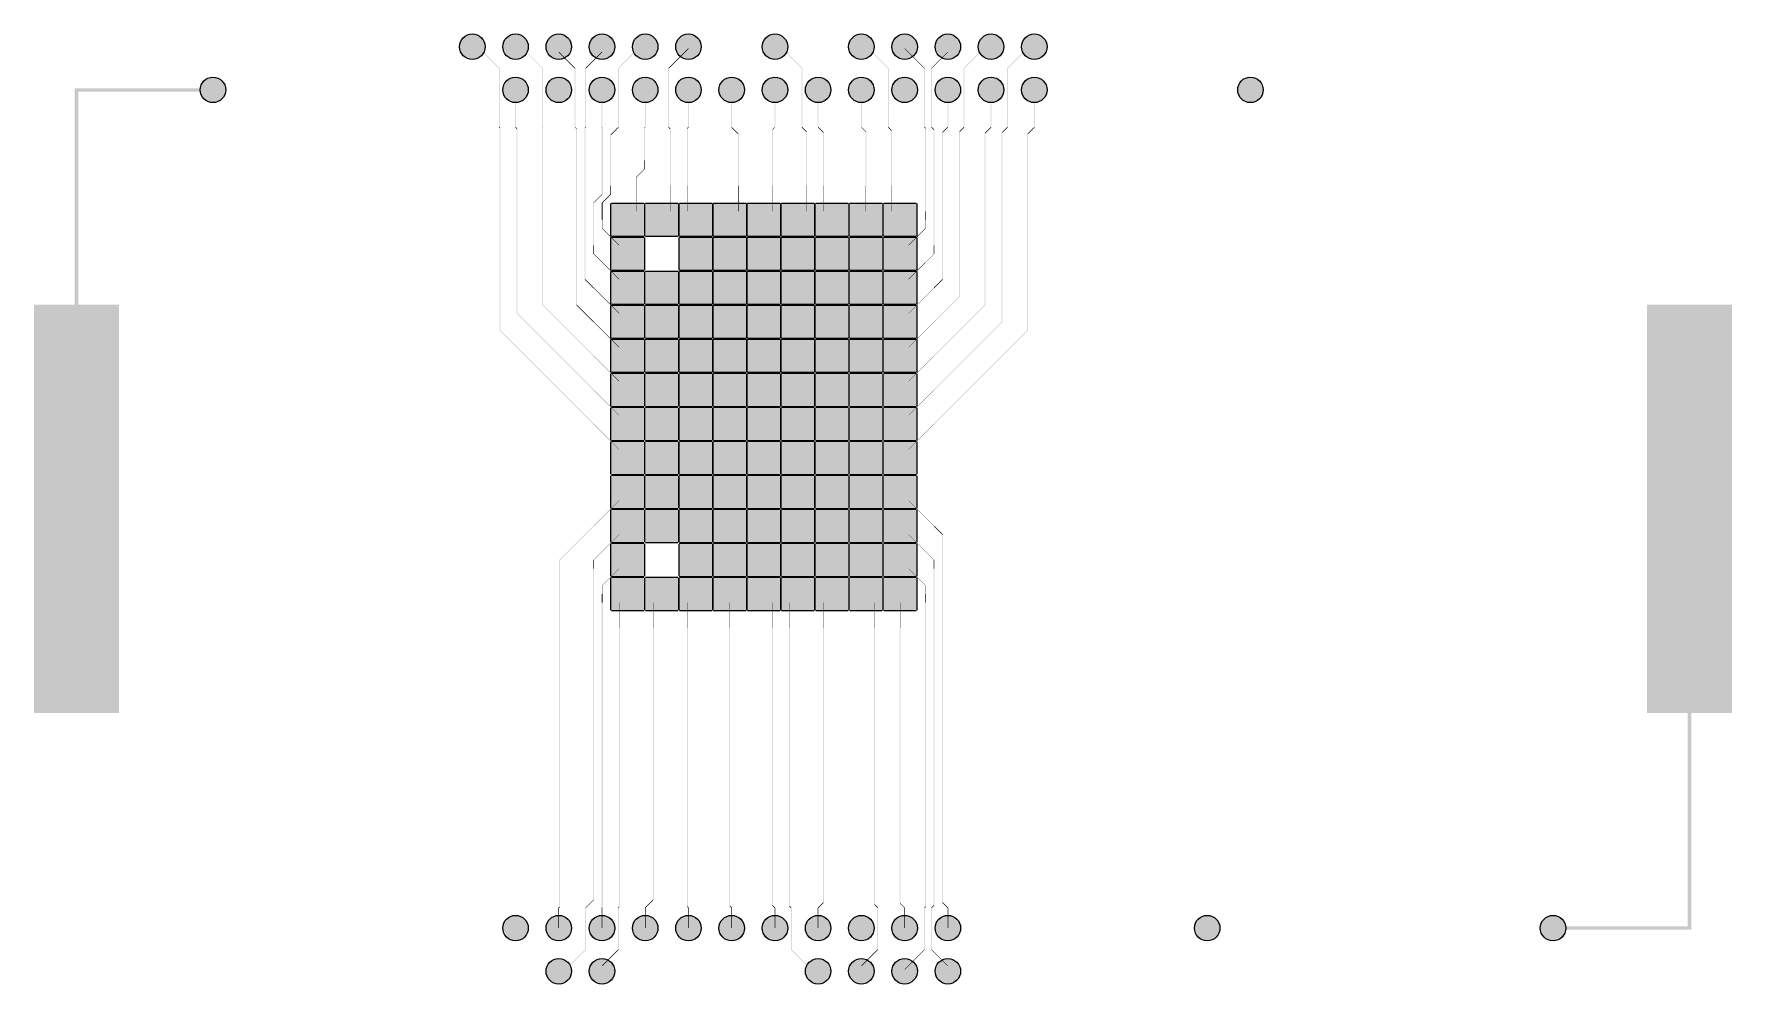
# Model space of a CAD drawing. Header units: metres. Extents: x -10515 to 89255, y -60186 to -4330.
import ezdxf

# ---------------------------------------------------------------- set-up
doc = ezdxf.new("R2010")
doc.units = ezdxf.units.M

msp = doc.modelspace()

# ---------------------------------------------------------------- hatches: boundary and pattern name
h = msp.add_hatch(color=0)
edge = h.paths.add_edge_path()
edge.add_arc((15240, -5080), 750, 0, 360)
edge = h.paths.add_edge_path()
edge.add_arc((17780, -5080), 750, 0, 360)
edge = h.paths.add_edge_path()
edge.add_arc((20320, -5080), 750, 0, 360)
edge = h.paths.add_edge_path()
edge.add_arc((22860, -5080), 750, 0, 360)
edge = h.paths.add_edge_path()
edge.add_arc((25400, -5080), 750, 0, 360)
edge = h.paths.add_edge_path()
edge.add_arc((27940, -5080), 750, 0, 360)
edge = h.paths.add_edge_path()
edge.add_arc((33020, -5080), 750, 0, 360)
edge = h.paths.add_edge_path()
edge.add_arc((38100, -5080), 750, 0, 360)
edge = h.paths.add_edge_path()
edge.add_arc((40640, -5080), 750, 0, 360)
edge = h.paths.add_edge_path()
edge.add_arc((43180, -5080), 750, 0, 360)
edge = h.paths.add_edge_path()
edge.add_arc((45720, -5080), 750, 0, 360)
edge = h.paths.add_edge_path()
edge.add_arc((48260, -5080), 750, 0, 360)
edge = h.paths.add_edge_path()
edge.add_arc((17780, -7620), 750, 0, 360)
edge = h.paths.add_edge_path()
edge.add_arc((22860, -7620), 750, 0, 360)
edge = h.paths.add_edge_path()
edge.add_arc((25400, -7620), 750, 0, 360)
edge = h.paths.add_edge_path()
edge.add_arc((27940, -7620), 750, 0, 360)
edge = h.paths.add_edge_path()
edge.add_arc((30480, -7620), 750, 0, 360)
edge = h.paths.add_edge_path()
edge.add_arc((33020, -7620), 750, 0, 360)
edge = h.paths.add_edge_path()
edge.add_arc((35560, -7620), 750, 0, 360)
edge = h.paths.add_edge_path()
edge.add_arc((38100, -7620), 750, 0, 360)
edge = h.paths.add_edge_path()
edge.add_arc((43180, -7620), 750, 0, 360)
edge = h.paths.add_edge_path()
edge.add_arc((45720, -7620), 750, 0, 360)
edge = h.paths.add_edge_path()
edge.add_arc((48260, -7620), 750, 0, 360)
edge = h.paths.add_edge_path()
edge.add_arc((20320, -56896), 750, 0, 360)
edge = h.paths.add_edge_path()
edge.add_arc((22860, -56896), 750, 0, 360)
edge = h.paths.add_edge_path()
edge.add_arc((25400, -56896), 750, 0, 360)
edge = h.paths.add_edge_path()
edge.add_arc((27940, -56896), 750, 0, 360)
edge = h.paths.add_edge_path()
edge.add_arc((30480, -56896), 750, 0, 360)
edge = h.paths.add_edge_path()
edge.add_arc((33020, -56896), 750, 0, 360)
edge = h.paths.add_edge_path()
edge.add_arc((35560, -56896), 750, 0, 360)
edge = h.paths.add_edge_path()
edge.add_arc((40640, -56896), 750, 0, 360)
edge = h.paths.add_edge_path()
edge.add_arc((43180, -56896), 750, 0, 360)
edge = h.paths.add_edge_path()
edge.add_arc((20320, -59436), 750, 0, 360)
edge = h.paths.add_edge_path()
edge.add_arc((22860, -59436), 750, 0, 360)
edge = h.paths.add_edge_path()
edge.add_arc((35560, -59436), 750, 0, 360)
edge = h.paths.add_edge_path()
edge.add_arc((38100, -59436), 750, 0, 360)
edge = h.paths.add_edge_path()
edge.add_arc((40640, -59436), 750, 0, 360)
edge = h.paths.add_edge_path()
edge.add_arc((43180, -59436), 750, 0, 360)
h.paths.add_polyline_path([(25385, -22303), (25415, -22273), (27325, -22273), (27355, -22303), (27355, -24213), (27325, -24243), (25415, -24243), (25385, -24213), (25385, -22303)])
h.paths.add_polyline_path([(27385, -22303), (27415, -22273), (29325, -22273), (29355, -22303), (29355, -24213), (29325, -24243), (27415, -24243), (27385, -24213), (27385, -22303)])
h.paths.add_polyline_path([(29385, -22303), (29415, -22273), (31325, -22273), (31355, -22303), (31355, -24213), (31325, -24243), (29415, -24243), (29385, -24213), (29385, -22303)])
h.paths.add_polyline_path([(25385, -24303), (25415, -24273), (27325, -24273), (27355, -24303), (27355, -26213), (27325, -26243), (25415, -26243), (25385, -26213), (25385, -24303)])
h.paths.add_polyline_path([(27385, -20303), (27415, -20273), (29325, -20273), (29355, -20303), (29355, -22213), (29325, -22243), (27415, -22243), (27385, -22213), (27385, -20303)])
h.paths.add_polyline_path([(23385, -20303), (23415, -20273), (25325, -20273), (25355, -20303), (25355, -22213), (25325, -22243), (23415, -22243), (23385, -22213), (23385, -20303)])
h.paths.add_polyline_path([(25385, -20303), (25415, -20273), (27325, -20273), (27355, -20303), (27355, -22213), (27325, -22243), (25415, -22243), (25385, -22213), (25385, -20303)])
h.paths.add_polyline_path([(25385, -18303), (25415, -18273), (27325, -18273), (27355, -18303), (27355, -20213), (27325, -20243), (25415, -20243), (25385, -20213), (25385, -18303)])
h.paths.add_polyline_path([(27385, -18303), (27415, -18273), (29325, -18273), (29355, -18303), (29355, -20213), (29325, -20243), (27415, -20243), (27385, -20213), (27385, -18303)])
h.paths.add_polyline_path([(29385, -18303), (29415, -18273), (31325, -18273), (31355, -18303), (31355, -20213), (31325, -20243), (29415, -20243), (29385, -20213), (29385, -18303)])
h.paths.add_polyline_path([(31385, -18303), (31415, -18273), (33325, -18273), (33355, -18303), (33355, -20213), (33325, -20243), (31415, -20243), (31385, -20213), (31385, -18303)])
h.paths.add_polyline_path([(33385, -18303), (33415, -18273), (35325, -18273), (35355, -18303), (35355, -20213), (35325, -20243), (33415, -20243), (33385, -20213), (33385, -18303)])
h.paths.add_polyline_path([(35385, -18303), (35415, -18273), (37325, -18273), (37355, -18303), (37355, -20213), (37325, -20243), (35415, -20243), (35385, -20213), (35385, -18303)])
h.paths.add_polyline_path([(35385, -20303), (35415, -20273), (37325, -20273), (37355, -20303), (37355, -22213), (37325, -22243), (35415, -22243), (35385, -22213), (35385, -20303)])
h.paths.add_polyline_path([(37385, -20303), (37415, -20273), (39325, -20273), (39355, -20303), (39355, -22213), (39325, -22243), (37415, -22243), (37385, -22213), (37385, -20303)])
h.paths.add_polyline_path([(37385, -22303), (37415, -22273), (39325, -22273), (39355, -22303), (39355, -24213), (39325, -24243), (37415, -24243), (37385, -24213), (37385, -22303)])
h.paths.add_polyline_path([(39385, -22303), (39415, -22273), (41325, -22273), (41355, -22303), (41355, -24213), (41325, -24243), (39415, -24243), (39385, -24213), (39385, -22303)])
h.paths.add_polyline_path([(39385, -24303), (39415, -24273), (41325, -24273), (41355, -24303), (41355, -26213), (41325, -26243), (39415, -26243), (39385, -26213), (39385, -24303)])
h.paths.add_polyline_path([(39385, -26303), (39415, -26273), (41325, -26273), (41355, -26303), (41355, -28213), (41325, -28243), (39415, -28243), (39385, -28213), (39385, -26303)])
h.paths.add_polyline_path([(39385, -28303), (39415, -28273), (41325, -28273), (41355, -28303), (41355, -30213), (41325, -30243), (39415, -30243), (39385, -30213), (39385, -28303)])
h.paths.add_polyline_path([(39385, -30303), (39415, -30273), (41325, -30273), (41355, -30303), (41355, -32213), (41325, -32243), (39415, -32243), (39385, -32213), (39385, -30303)])
h.paths.add_polyline_path([(39385, -32303), (39415, -32273), (41325, -32273), (41355, -32303), (41355, -34213), (41325, -34243), (39415, -34243), (39385, -34213), (39385, -32303)])
h.paths.add_polyline_path([(37385, -34303), (37415, -34273), (39325, -34273), (39355, -34303), (39355, -36213), (39325, -36243), (37415, -36243), (37385, -36213), (37385, -34303)])
h.paths.add_polyline_path([(35385, -34303), (35415, -34273), (37325, -34273), (37355, -34303), (37355, -36213), (37325, -36243), (35415, -36243), (35385, -36213), (35385, -34303)])
h.paths.add_polyline_path([(35385, -36303), (35415, -36273), (37325, -36273), (37355, -36303), (37355, -38213), (37325, -38243), (35415, -38243), (35385, -38213), (35385, -36303)])
h.paths.add_polyline_path([(33385, -36303), (33415, -36273), (35325, -36273), (35355, -36303), (35355, -38213), (35325, -38243), (33415, -38243), (33385, -38213), (33385, -36303)])
h.paths.add_polyline_path([(31385, -36303), (31415, -36273), (33325, -36273), (33355, -36303), (33355, -38213), (33325, -38243), (31415, -38243), (31385, -38213), (31385, -36303)])
h.paths.add_polyline_path([(29385, -36303), (29415, -36273), (31325, -36273), (31355, -36303), (31355, -38213), (31325, -38243), (29415, -38243), (29385, -38213), (29385, -36303)])
h.paths.add_polyline_path([(27385, -34303), (27415, -34273), (29325, -34273), (29355, -34303), (29355, -36213), (29325, -36243), (27415, -36243), (27385, -36213), (27385, -34303)])
h.paths.add_polyline_path([(25385, -32303), (25415, -32273), (27325, -32273), (27355, -32303), (27355, -34213), (27325, -34243), (25415, -34243), (25385, -34213), (25385, -32303)])
h.paths.add_polyline_path([(25385, -30303), (25415, -30273), (27325, -30273), (27355, -30303), (27355, -32213), (27325, -32243), (25415, -32243), (25385, -32213), (25385, -30303)])
h.paths.add_polyline_path([(23385, -28303), (23415, -28273), (25325, -28273), (25355, -28303), (25355, -30213), (25325, -30243), (23415, -30243), (23385, -30213), (23385, -28303)])
h.paths.add_polyline_path([(23385, -26303), (23415, -26273), (25325, -26273), (25355, -26303), (25355, -28213), (25325, -28243), (23415, -28243), (23385, -28213), (23385, -26303)])
h.paths.add_polyline_path([(23385, -24303), (23415, -24273), (25325, -24273), (25355, -24303), (25355, -26213), (25325, -26243), (23415, -26243), (23385, -26213), (23385, -24303)])
h.paths.add_polyline_path([(23385, -22303), (23415, -22273), (25325, -22273), (25355, -22303), (25355, -24213), (25325, -24243), (23415, -24243), (23385, -24213), (23385, -22303)])
h.paths.add_polyline_path([(27385, -16303), (27415, -16273), (29325, -16273), (29355, -16303), (29355, -18213), (29325, -18243), (27415, -18243), (27385, -18213), (27385, -16303)])
h.paths.add_polyline_path([(29385, -16303), (29415, -16273), (31325, -16273), (31355, -16303), (31355, -18213), (31325, -18243), (29415, -18243), (29385, -18213), (29385, -16303)])
h.paths.add_polyline_path([(31385, -16303), (31415, -16273), (33325, -16273), (33355, -16303), (33355, -18213), (33325, -18243), (31415, -18243), (31385, -18213), (31385, -16303)])
h.paths.add_polyline_path([(33385, -16303), (33415, -16273), (35325, -16273), (35355, -16303), (35355, -18213), (35325, -18243), (33415, -18243), (33385, -18213), (33385, -16303)])
h.paths.add_polyline_path([(35385, -16303), (35415, -16273), (37325, -16273), (37355, -16303), (37355, -18213), (37325, -18243), (35415, -18243), (35385, -18213), (35385, -16303)])
h.paths.add_polyline_path([(37385, -18303), (37415, -18273), (39325, -18273), (39355, -18303), (39355, -20213), (39325, -20243), (37415, -20243), (37385, -20213), (37385, -18303)])
h.paths.add_polyline_path([(39385, -20303), (39415, -20273), (41325, -20273), (41355, -20303), (41355, -22213), (41325, -22243), (39415, -22243), (39385, -22213), (39385, -20303)])
h.paths.add_polyline_path([(37385, -28303), (37415, -28273), (39325, -28273), (39355, -28303), (39355, -30213), (39325, -30243), (37415, -30243), (37385, -30213), (37385, -28303)])
h.paths.add_polyline_path([(35385, -30303), (35415, -30273), (37325, -30273), (37355, -30303), (37355, -32213), (37325, -32243), (35415, -32243), (35385, -32213), (35385, -30303)])
h.paths.add_polyline_path([(33385, -30303), (33415, -30273), (35325, -30273), (35355, -30303), (35355, -32213), (35325, -32243), (33415, -32243), (33385, -32213), (33385, -30303)])
h.paths.add_polyline_path([(31385, -30303), (31415, -30273), (33325, -30273), (33355, -30303), (33355, -32213), (33325, -32243), (31415, -32243), (31385, -32213), (31385, -30303)])
h.paths.add_polyline_path([(29385, -30303), (29415, -30273), (31325, -30273), (31355, -30303), (31355, -32213), (31325, -32243), (29415, -32243), (29385, -32213), (29385, -30303)])
h.paths.add_polyline_path([(29385, -28303), (29415, -28273), (31325, -28273), (31355, -28303), (31355, -30213), (31325, -30243), (29415, -30243), (29385, -30213), (29385, -28303)])
h.paths.add_polyline_path([(27385, -26303), (27415, -26273), (29325, -26273), (29355, -26303), (29355, -28213), (29325, -28243), (27415, -28243), (27385, -28213), (27385, -26303)])
h.paths.add_polyline_path([(27385, -24303), (27415, -24273), (29325, -24273), (29355, -24303), (29355, -26213), (29325, -26243), (27415, -26243), (27385, -26213), (27385, -24303)])
h.paths.add_polyline_path([(33385, -20303), (33415, -20273), (35325, -20273), (35355, -20303), (35355, -22213), (35325, -22243), (33415, -22243), (33385, -22213), (33385, -20303)])
h.paths.add_polyline_path([(33385, -22303), (33415, -22273), (35325, -22273), (35355, -22303), (35355, -24213), (35325, -24243), (33415, -24243), (33385, -24213), (33385, -22303)])
h.paths.add_polyline_path([(35385, -22303), (35415, -22273), (37325, -22273), (37355, -22303), (37355, -24213), (37325, -24243), (35415, -24243), (35385, -24213), (35385, -22303)])
h.paths.add_polyline_path([(35385, -24303), (35415, -24273), (37325, -24273), (37355, -24303), (37355, -26213), (37325, -26243), (35415, -26243), (35385, -26213), (35385, -24303)])
h.paths.add_polyline_path([(33385, -24303), (33415, -24273), (35325, -24273), (35355, -24303), (35355, -26213), (35325, -26243), (33415, -26243), (33385, -26213), (33385, -24303)])
h.paths.add_polyline_path([(33385, -26303), (33415, -26273), (35325, -26273), (35355, -26303), (35355, -28213), (35325, -28243), (33415, -28243), (33385, -28213), (33385, -26303)])
h.paths.add_polyline_path([(31385, -24303), (31415, -24273), (33325, -24273), (33355, -24303), (33355, -26213), (33325, -26243), (31415, -26243), (31385, -26213), (31385, -24303)])
h.paths.add_polyline_path([(31385, -22303), (31415, -22273), (33325, -22273), (33355, -22303), (33355, -24213), (33325, -24243), (31415, -24243), (31385, -24213), (31385, -22303)])
h.paths.add_polyline_path([(31385, -20303), (31415, -20273), (33325, -20273), (33355, -20303), (33355, -22213), (33325, -22243), (31415, -22243), (31385, -22213), (31385, -20303)])
h.paths.add_polyline_path([(29385, -20303), (29415, -20273), (31325, -20273), (31355, -20303), (31355, -22213), (31325, -22243), (29415, -22243), (29385, -22213), (29385, -20303)])
h.paths.add_polyline_path([(29385, -26303), (29415, -26273), (31325, -26273), (31355, -26303), (31355, -28213), (31325, -28243), (29415, -28243), (29385, -28213), (29385, -26303)])
h.paths.add_polyline_path([(31385, -26303), (31415, -26273), (33325, -26273), (33355, -26303), (33355, -28213), (33325, -28243), (31415, -28243), (31385, -28213), (31385, -26303)])
h.paths.add_polyline_path([(31385, -28303), (31415, -28273), (33325, -28273), (33355, -28303), (33355, -30213), (33325, -30243), (31415, -30243), (31385, -30213), (31385, -28303)])
h.paths.add_polyline_path([(33385, -28303), (33415, -28273), (35325, -28273), (35355, -28303), (35355, -30213), (35325, -30243), (33415, -30243), (33385, -30213), (33385, -28303)])
h.paths.add_polyline_path([(35385, -28303), (35415, -28273), (37325, -28273), (37355, -28303), (37355, -30213), (37325, -30243), (35415, -30243), (35385, -30213), (35385, -28303)])
h.paths.add_polyline_path([(37385, -26303), (37415, -26273), (39325, -26273), (39355, -26303), (39355, -28213), (39325, -28243), (37415, -28243), (37385, -28213), (37385, -26303)])
h.paths.add_polyline_path([(37385, -24303), (37415, -24273), (39325, -24273), (39355, -24303), (39355, -26213), (39325, -26243), (37415, -26243), (37385, -26213), (37385, -24303)])
h.paths.add_polyline_path([(35385, -26303), (35415, -26273), (37325, -26273), (37355, -26303), (37355, -28213), (37325, -28243), (35415, -28243), (35385, -28213), (35385, -26303)])
h.paths.add_polyline_path([(29385, -24303), (29415, -24273), (31325, -24273), (31355, -24303), (31355, -26213), (31325, -26243), (29415, -26243), (29385, -26213), (29385, -24303)])
h.paths.add_polyline_path([(25385, -26303), (25415, -26273), (27325, -26273), (27355, -26303), (27355, -28213), (27325, -28243), (25415, -28243), (25385, -28213), (25385, -26303)])
h.paths.add_polyline_path([(25385, -28303), (25415, -28273), (27325, -28273), (27355, -28303), (27355, -30213), (27325, -30243), (25415, -30243), (25385, -30213), (25385, -28303)])
h.paths.add_polyline_path([(27385, -30303), (27415, -30273), (29325, -30273), (29355, -30303), (29355, -32213), (29325, -32243), (27415, -32243), (27385, -32213), (27385, -30303)])
h.paths.add_polyline_path([(27385, -28303), (27415, -28273), (29325, -28273), (29355, -28303), (29355, -30213), (29325, -30243), (27415, -30243), (27385, -30213), (27385, -28303)])
h.paths.add_polyline_path([(27385, -32303), (27415, -32273), (29325, -32273), (29355, -32303), (29355, -34213), (29325, -34243), (27415, -34243), (27385, -34213), (27385, -32303)])
h.paths.add_polyline_path([(29385, -32303), (29415, -32273), (31325, -32273), (31355, -32303), (31355, -34213), (31325, -34243), (29415, -34243), (29385, -34213), (29385, -32303)])
h.paths.add_polyline_path([(31385, -32303), (31415, -32273), (33325, -32273), (33355, -32303), (33355, -34213), (33325, -34243), (31415, -34243), (31385, -34213), (31385, -32303)])
h.paths.add_polyline_path([(31385, -34303), (31415, -34273), (33325, -34273), (33355, -34303), (33355, -36213), (33325, -36243), (31415, -36243), (31385, -36213), (31385, -34303)])
h.paths.add_polyline_path([(33385, -34303), (33415, -34273), (35325, -34273), (35355, -34303), (35355, -36213), (35325, -36243), (33415, -36243), (33385, -36213), (33385, -34303)])
h.paths.add_polyline_path([(29385, -34303), (29415, -34273), (31325, -34273), (31355, -34303), (31355, -36213), (31325, -36243), (29415, -36243), (29385, -36213), (29385, -34303)])
h.paths.add_polyline_path([(33385, -32303), (33415, -32273), (35325, -32273), (35355, -32303), (35355, -34213), (35325, -34243), (33415, -34243), (33385, -34213), (33385, -32303)])
h.paths.add_polyline_path([(35385, -32303), (35415, -32273), (37325, -32273), (37355, -32303), (37355, -34213), (37325, -34243), (35415, -34243), (35385, -34213), (35385, -32303)])
h.paths.add_polyline_path([(37385, -32303), (37415, -32273), (39325, -32273), (39355, -32303), (39355, -34213), (39325, -34243), (37415, -34243), (37385, -34213), (37385, -32303)])
h.paths.add_polyline_path([(37385, -30303), (37415, -30273), (39325, -30273), (39355, -30303), (39355, -32213), (39325, -32243), (37415, -32243), (37385, -32213), (37385, -30303)])
h.paths.add_polyline_path([(23385, -30303), (23415, -30273), (25325, -30273), (25355, -30303), (25355, -32213), (25325, -32243), (23415, -32243), (23385, -32213), (23385, -30303)])
h.paths.add_polyline_path([(23385, -32303), (23415, -32273), (25325, -32273), (25355, -32303), (25355, -34213), (25325, -34243), (23415, -34243), (23385, -34213), (23385, -32303)])
h.paths.add_polyline_path([(23385, -34303), (23415, -34273), (25325, -34273), (25355, -34303), (25355, -36213), (25325, -36243), (23415, -36243), (23385, -36213), (23385, -34303)])
h.paths.add_polyline_path([(23385, -36303), (23415, -36273), (25325, -36273), (25355, -36303), (25355, -38213), (25325, -38243), (23415, -38243), (23385, -38213), (23385, -36303)])
h.paths.add_polyline_path([(25385, -36303), (25415, -36273), (27325, -36273), (27355, -36303), (27355, -38213), (27325, -38243), (25415, -38243), (25385, -38213), (25385, -36303)])
h.paths.add_polyline_path([(27385, -36303), (27415, -36273), (29325, -36273), (29355, -36303), (29355, -38213), (29325, -38243), (27415, -38243), (27385, -38213), (27385, -36303)])
h.paths.add_polyline_path([(37385, -36303), (37415, -36273), (39325, -36273), (39355, -36303), (39355, -38213), (39325, -38243), (37415, -38243), (37385, -38213), (37385, -36303)])
h.paths.add_polyline_path([(39385, -36303), (39415, -36273), (41325, -36273), (41355, -36303), (41355, -38213), (41325, -38243), (39415, -38243), (39385, -38213), (39385, -36303)])
h.paths.add_polyline_path([(39385, -34303), (39415, -34273), (41325, -34273), (41355, -34303), (41355, -36213), (41325, -36243), (39415, -36243), (39385, -36213), (39385, -34303)])
h.paths.add_polyline_path([(39385, -18303), (39415, -18273), (41325, -18273), (41355, -18303), (41355, -20213), (41325, -20243), (39415, -20243), (39385, -20213), (39385, -18303)])
h.paths.add_polyline_path([(39385, -16303), (39415, -16273), (41325, -16273), (41355, -16303), (41355, -18213), (41325, -18243), (39415, -18243), (39385, -18213), (39385, -16303)])
h.paths.add_polyline_path([(37385, -16303), (37415, -16273), (39325, -16273), (39355, -16303), (39355, -18213), (39325, -18243), (37415, -18243), (37385, -18213), (37385, -16303)])
h.paths.add_polyline_path([(37385, -14303), (37415, -14273), (39325, -14273), (39355, -14303), (39355, -16213), (39325, -16243), (37415, -16243), (37385, -16213), (37385, -14303)])
h.paths.add_polyline_path([(35385, -14303), (35415, -14273), (37325, -14273), (37355, -14303), (37355, -16213), (37325, -16243), (35415, -16243), (35385, -16213), (35385, -14303)])
h.paths.add_polyline_path([(33385, -14303), (33415, -14273), (35325, -14273), (35355, -14303), (35355, -16213), (35325, -16243), (33415, -16243), (33385, -16213), (33385, -14303)])
h.paths.add_polyline_path([(39385, -14303), (39415, -14273), (41325, -14273), (41355, -14303), (41355, -16213), (41325, -16243), (39415, -16243), (39385, -16213), (39385, -14303)])
h.paths.add_polyline_path([(31385, -14303), (31415, -14273), (33325, -14273), (33355, -14303), (33355, -16213), (33325, -16243), (31415, -16243), (31385, -16213), (31385, -14303)])
h.paths.add_polyline_path([(29385, -14303), (29415, -14273), (31325, -14273), (31355, -14303), (31355, -16213), (31325, -16243), (29415, -16243), (29385, -16213), (29385, -14303)])
h.paths.add_polyline_path([(27385, -14303), (27415, -14273), (29325, -14273), (29355, -14303), (29355, -16213), (29325, -16243), (27415, -16243), (27385, -16213), (27385, -14303)])
h.paths.add_polyline_path([(25385, -14303), (25415, -14273), (27325, -14273), (27355, -14303), (27355, -16213), (27325, -16243), (25415, -16243), (25385, -16213), (25385, -14303)])
h.paths.add_polyline_path([(23385, -14303), (23415, -14273), (25325, -14273), (25355, -14303), (25355, -16213), (25325, -16243), (23415, -16243), (23385, -16213), (23385, -14303)])
h.paths.add_polyline_path([(23385, -16303), (23415, -16273), (25325, -16273), (25355, -16303), (25355, -18213), (25325, -18243), (23415, -18243), (23385, -18213), (23385, -16303)])
h.paths.add_polyline_path([(23385, -18303), (23415, -18273), (25325, -18273), (25355, -18303), (25355, -20213), (25325, -20243), (23415, -20243), (23385, -20213), (23385, -18303)])
h = msp.add_hatch(color=5)
edge = h.paths.add_edge_path()
edge.add_arc((0, -7620), 750, 0, 360)
edge = h.paths.add_edge_path()
edge.add_arc((20320, -7620), 750, 0, 360)
edge = h.paths.add_edge_path()
edge.add_arc((40640, -7620), 750, 0, 360)
edge = h.paths.add_edge_path()
edge.add_arc((60960, -7620), 750, 0, 360)
edge = h.paths.add_edge_path()
edge.add_arc((17780, -56896), 750, 0, 360)
edge = h.paths.add_edge_path()
edge.add_arc((38100, -56896), 750, 0, 360)
edge = h.paths.add_edge_path()
edge.add_arc((58420, -56896), 750, 0, 360)
edge = h.paths.add_edge_path()
edge.add_arc((78740, -56896), 750, 0, 360)
h = msp.add_hatch(color=0)
edge = h.paths.add_edge_path()
edge.add_arc((25415, -22303), 30, 0, 360)
edge = h.paths.add_edge_path()
edge.add_arc((27325, -22303), 30, 0, 360)
edge = h.paths.add_edge_path()
edge.add_arc((27325, -24213), 30, 0, 360)
edge = h.paths.add_edge_path()
edge.add_arc((25415, -24213), 30, 0, 360)
edge = h.paths.add_edge_path()
edge.add_arc((27415, -22303), 30, 0, 360)
edge = h.paths.add_edge_path()
edge.add_arc((29325, -22303), 30, 0, 360)
edge = h.paths.add_edge_path()
edge.add_arc((29325, -24213), 30, 0, 360)
edge = h.paths.add_edge_path()
edge.add_arc((27415, -24213), 30, 0, 360)
edge = h.paths.add_edge_path()
edge.add_arc((29415, -22303), 30, 0, 360)
edge = h.paths.add_edge_path()
edge.add_arc((31325, -22303), 30, 0, 360)
edge = h.paths.add_edge_path()
edge.add_arc((31325, -24213), 30, 0, 360)
edge = h.paths.add_edge_path()
edge.add_arc((29415, -24213), 30, 0, 360)
edge = h.paths.add_edge_path()
edge.add_arc((25415, -24303), 30, 0, 360)
edge = h.paths.add_edge_path()
edge.add_arc((27325, -24303), 30, 0, 360)
edge = h.paths.add_edge_path()
edge.add_arc((27325, -26213), 30, 0, 360)
edge = h.paths.add_edge_path()
edge.add_arc((25415, -26213), 30, 0, 360)
edge = h.paths.add_edge_path()
edge.add_arc((27415, -20303), 30, 0, 360)
edge = h.paths.add_edge_path()
edge.add_arc((29325, -20303), 30, 0, 360)
edge = h.paths.add_edge_path()
edge.add_arc((29325, -22213), 30, 0, 360)
edge = h.paths.add_edge_path()
edge.add_arc((27415, -22213), 30, 0, 360)
edge = h.paths.add_edge_path()
edge.add_arc((23415, -20303), 30, 0, 360)
edge = h.paths.add_edge_path()
edge.add_arc((25325, -20303), 30, 0, 360)
edge = h.paths.add_edge_path()
edge.add_arc((25325, -22213), 30, 0, 360)
edge = h.paths.add_edge_path()
edge.add_arc((23415, -22213), 30, 0, 360)
edge = h.paths.add_edge_path()
edge.add_arc((25415, -20303), 30, 0, 360)
edge = h.paths.add_edge_path()
edge.add_arc((27325, -20303), 30, 0, 360)
edge = h.paths.add_edge_path()
edge.add_arc((27325, -22213), 30, 0, 360)
edge = h.paths.add_edge_path()
edge.add_arc((25415, -22213), 30, 0, 360)
edge = h.paths.add_edge_path()
edge.add_arc((25415, -18303), 30, 0, 360)
edge = h.paths.add_edge_path()
edge.add_arc((27325, -18303), 30, 0, 360)
edge = h.paths.add_edge_path()
edge.add_arc((27325, -20213), 30, 0, 360)
edge = h.paths.add_edge_path()
edge.add_arc((25415, -20213), 30, 0, 360)
edge = h.paths.add_edge_path()
edge.add_arc((27415, -18303), 30, 0, 360)
edge = h.paths.add_edge_path()
edge.add_arc((29325, -18303), 30, 0, 360)
edge = h.paths.add_edge_path()
edge.add_arc((29325, -20213), 30, 0, 360)
edge = h.paths.add_edge_path()
edge.add_arc((27415, -20213), 30, 0, 360)
edge = h.paths.add_edge_path()
edge.add_arc((29415, -18303), 30, 0, 360)
edge = h.paths.add_edge_path()
edge.add_arc((31325, -18303), 30, 0, 360)
edge = h.paths.add_edge_path()
edge.add_arc((31325, -20213), 30, 0, 360)
edge = h.paths.add_edge_path()
edge.add_arc((29415, -20213), 30, 0, 360)
edge = h.paths.add_edge_path()
edge.add_arc((31415, -18303), 30, 0, 360)
edge = h.paths.add_edge_path()
edge.add_arc((33325, -18303), 30, 0, 360)
edge = h.paths.add_edge_path()
edge.add_arc((33325, -20213), 30, 0, 360)
edge = h.paths.add_edge_path()
edge.add_arc((31415, -20213), 30, 0, 360)
edge = h.paths.add_edge_path()
edge.add_arc((33415, -18303), 30, 0, 360)
edge = h.paths.add_edge_path()
edge.add_arc((35325, -18303), 30, 0, 360)
edge = h.paths.add_edge_path()
edge.add_arc((35325, -20213), 30, 0, 360)
edge = h.paths.add_edge_path()
edge.add_arc((33415, -20213), 30, 0, 360)
edge = h.paths.add_edge_path()
edge.add_arc((35415, -18303), 30, 0, 360)
edge = h.paths.add_edge_path()
edge.add_arc((37325, -18303), 30, 0, 360)
edge = h.paths.add_edge_path()
edge.add_arc((37325, -20213), 30, 0, 360)
edge = h.paths.add_edge_path()
edge.add_arc((35415, -20213), 30, 0, 360)
edge = h.paths.add_edge_path()
edge.add_arc((35415, -20303), 30, 0, 360)
edge = h.paths.add_edge_path()
edge.add_arc((37325, -20303), 30, 0, 360)
edge = h.paths.add_edge_path()
edge.add_arc((37325, -22213), 30, 0, 360)
edge = h.paths.add_edge_path()
edge.add_arc((35415, -22213), 30, 0, 360)
edge = h.paths.add_edge_path()
edge.add_arc((37415, -20303), 30, 0, 360)
edge = h.paths.add_edge_path()
edge.add_arc((39325, -20303), 30, 0, 360)
edge = h.paths.add_edge_path()
edge.add_arc((39325, -22213), 30, 0, 360)
edge = h.paths.add_edge_path()
edge.add_arc((37415, -22213), 30, 0, 360)
edge = h.paths.add_edge_path()
edge.add_arc((37415, -22303), 30, 0, 360)
edge = h.paths.add_edge_path()
edge.add_arc((39325, -22303), 30, 0, 360)
edge = h.paths.add_edge_path()
edge.add_arc((39325, -24213), 30, 0, 360)
edge = h.paths.add_edge_path()
edge.add_arc((37415, -24213), 30, 0, 360)
edge = h.paths.add_edge_path()
edge.add_arc((39415, -22303), 30, 0, 360)
edge = h.paths.add_edge_path()
edge.add_arc((41325, -22303), 30, 0, 360)
edge = h.paths.add_edge_path()
edge.add_arc((41325, -24213), 30, 0, 360)
edge = h.paths.add_edge_path()
edge.add_arc((39415, -24213), 30, 0, 360)
edge = h.paths.add_edge_path()
edge.add_arc((39415, -24303), 30, 0, 360)
edge = h.paths.add_edge_path()
edge.add_arc((41325, -24303), 30, 0, 360)
edge = h.paths.add_edge_path()
edge.add_arc((41325, -26213), 30, 0, 360)
edge = h.paths.add_edge_path()
edge.add_arc((39415, -26213), 30, 0, 360)
edge = h.paths.add_edge_path()
edge.add_arc((39415, -26303), 30, 0, 360)
edge = h.paths.add_edge_path()
edge.add_arc((41325, -26303), 30, 0, 360)
edge = h.paths.add_edge_path()
edge.add_arc((41325, -28213), 30, 0, 360)
edge = h.paths.add_edge_path()
edge.add_arc((39415, -28213), 30, 0, 360)
edge = h.paths.add_edge_path()
edge.add_arc((39415, -28303), 30, 0, 360)
edge = h.paths.add_edge_path()
edge.add_arc((41325, -28303), 30, 0, 360)
edge = h.paths.add_edge_path()
edge.add_arc((41325, -30213), 30, 0, 360)
edge = h.paths.add_edge_path()
edge.add_arc((39415, -30213), 30, 0, 360)
edge = h.paths.add_edge_path()
edge.add_arc((39415, -30303), 30, 0, 360)
edge = h.paths.add_edge_path()
edge.add_arc((41325, -30303), 30, 0, 360)
edge = h.paths.add_edge_path()
edge.add_arc((41325, -32213), 30, 0, 360)
edge = h.paths.add_edge_path()
edge.add_arc((39415, -32213), 30, 0, 360)
edge = h.paths.add_edge_path()
edge.add_arc((39415, -32303), 30, 0, 360)
edge = h.paths.add_edge_path()
edge.add_arc((41325, -32303), 30, 0, 360)
edge = h.paths.add_edge_path()
edge.add_arc((41325, -34213), 30, 0, 360)
edge = h.paths.add_edge_path()
edge.add_arc((39415, -34213), 30, 0, 360)
edge = h.paths.add_edge_path()
edge.add_arc((37415, -34303), 30, 0, 360)
edge = h.paths.add_edge_path()
edge.add_arc((39325, -34303), 30, 0, 360)
edge = h.paths.add_edge_path()
edge.add_arc((39325, -36213), 30, 0, 360)
edge = h.paths.add_edge_path()
edge.add_arc((37415, -36213), 30, 0, 360)
edge = h.paths.add_edge_path()
edge.add_arc((35415, -34303), 30, 0, 360)
edge = h.paths.add_edge_path()
edge.add_arc((37325, -34303), 30, 0, 360)
edge = h.paths.add_edge_path()
edge.add_arc((37325, -36213), 30, 0, 360)
edge = h.paths.add_edge_path()
edge.add_arc((35415, -36213), 30, 0, 360)
edge = h.paths.add_edge_path()
edge.add_arc((35415, -36303), 30, 0, 360)
edge = h.paths.add_edge_path()
edge.add_arc((37325, -36303), 30, 0, 360)
edge = h.paths.add_edge_path()
edge.add_arc((37325, -38213), 30, 0, 360)
edge = h.paths.add_edge_path()
edge.add_arc((35415, -38213), 30, 0, 360)
edge = h.paths.add_edge_path()
edge.add_arc((33415, -36303), 30, 0, 360)
edge = h.paths.add_edge_path()
edge.add_arc((35325, -36303), 30, 0, 360)
edge = h.paths.add_edge_path()
edge.add_arc((35325, -38213), 30, 0, 360)
edge = h.paths.add_edge_path()
edge.add_arc((33415, -38213), 30, 0, 360)
edge = h.paths.add_edge_path()
edge.add_arc((31415, -36303), 30, 0, 360)
edge = h.paths.add_edge_path()
edge.add_arc((33325, -36303), 30, 0, 360)
edge = h.paths.add_edge_path()
edge.add_arc((33325, -38213), 30, 0, 360)
edge = h.paths.add_edge_path()
edge.add_arc((31415, -38213), 30, 0, 360)
edge = h.paths.add_edge_path()
edge.add_arc((29415, -36303), 30, 0, 360)
edge = h.paths.add_edge_path()
edge.add_arc((31325, -36303), 30, 0, 360)
edge = h.paths.add_edge_path()
edge.add_arc((31325, -38213), 30, 0, 360)
edge = h.paths.add_edge_path()
edge.add_arc((29415, -38213), 30, 0, 360)
edge = h.paths.add_edge_path()
edge.add_arc((27415, -34303), 30, 0, 360)
edge = h.paths.add_edge_path()
edge.add_arc((29325, -34303), 30, 0, 360)
edge = h.paths.add_edge_path()
edge.add_arc((29325, -36213), 30, 0, 360)
edge = h.paths.add_edge_path()
edge.add_arc((27415, -36213), 30, 0, 360)
edge = h.paths.add_edge_path()
edge.add_arc((25415, -32303), 30, 0, 360)
edge = h.paths.add_edge_path()
edge.add_arc((27325, -32303), 30, 0, 360)
edge = h.paths.add_edge_path()
edge.add_arc((27325, -34213), 30, 0, 360)
edge = h.paths.add_edge_path()
edge.add_arc((25415, -34213), 30, 0, 360)
edge = h.paths.add_edge_path()
edge.add_arc((25415, -30303), 30, 0, 360)
edge = h.paths.add_edge_path()
edge.add_arc((27325, -30303), 30, 0, 360)
edge = h.paths.add_edge_path()
edge.add_arc((27325, -32213), 30, 0, 360)
edge = h.paths.add_edge_path()
edge.add_arc((25415, -32213), 30, 0, 360)
edge = h.paths.add_edge_path()
edge.add_arc((23415, -28303), 30, 0, 360)
edge = h.paths.add_edge_path()
edge.add_arc((25325, -28303), 30, 0, 360)
edge = h.paths.add_edge_path()
edge.add_arc((25325, -30213), 30, 0, 360)
edge = h.paths.add_edge_path()
edge.add_arc((23415, -30213), 30, 0, 360)
edge = h.paths.add_edge_path()
edge.add_arc((23415, -26303), 30, 0, 360)
edge = h.paths.add_edge_path()
edge.add_arc((25325, -26303), 30, 0, 360)
edge = h.paths.add_edge_path()
edge.add_arc((25325, -28213), 30, 0, 360)
edge = h.paths.add_edge_path()
edge.add_arc((23415, -28213), 30, 0, 360)
edge = h.paths.add_edge_path()
edge.add_arc((23415, -24303), 30, 0, 360)
edge = h.paths.add_edge_path()
edge.add_arc((25325, -24303), 30, 0, 360)
edge = h.paths.add_edge_path()
edge.add_arc((25325, -26213), 30, 0, 360)
edge = h.paths.add_edge_path()
edge.add_arc((23415, -26213), 30, 0, 360)
edge = h.paths.add_edge_path()
edge.add_arc((23415, -22303), 30, 0, 360)
edge = h.paths.add_edge_path()
edge.add_arc((25325, -22303), 30, 0, 360)
edge = h.paths.add_edge_path()
edge.add_arc((25325, -24213), 30, 0, 360)
edge = h.paths.add_edge_path()
edge.add_arc((23415, -24213), 30, 0, 360)
edge = h.paths.add_edge_path()
edge.add_arc((27415, -16303), 30, 0, 360)
edge = h.paths.add_edge_path()
edge.add_arc((29325, -16303), 30, 0, 360)
edge = h.paths.add_edge_path()
edge.add_arc((29325, -18213), 30, 0, 360)
edge = h.paths.add_edge_path()
edge.add_arc((27415, -18213), 30, 0, 360)
edge = h.paths.add_edge_path()
edge.add_arc((29415, -16303), 30, 0, 360)
edge = h.paths.add_edge_path()
edge.add_arc((31325, -16303), 30, 0, 360)
edge = h.paths.add_edge_path()
edge.add_arc((31325, -18213), 30, 0, 360)
edge = h.paths.add_edge_path()
edge.add_arc((29415, -18213), 30, 0, 360)
edge = h.paths.add_edge_path()
edge.add_arc((31415, -16303), 30, 0, 360)
edge = h.paths.add_edge_path()
edge.add_arc((33325, -16303), 30, 0, 360)
edge = h.paths.add_edge_path()
edge.add_arc((33325, -18213), 30, 0, 360)
edge = h.paths.add_edge_path()
edge.add_arc((31415, -18213), 30, 0, 360)
edge = h.paths.add_edge_path()
edge.add_arc((33415, -16303), 30, 0, 360)
edge = h.paths.add_edge_path()
edge.add_arc((35325, -16303), 30, 0, 360)
edge = h.paths.add_edge_path()
edge.add_arc((35325, -18213), 30, 0, 360)
edge = h.paths.add_edge_path()
edge.add_arc((33415, -18213), 30, 0, 360)
edge = h.paths.add_edge_path()
edge.add_arc((35415, -16303), 30, 0, 360)
edge = h.paths.add_edge_path()
edge.add_arc((37325, -16303), 30, 0, 360)
edge = h.paths.add_edge_path()
edge.add_arc((37325, -18213), 30, 0, 360)
edge = h.paths.add_edge_path()
edge.add_arc((35415, -18213), 30, 0, 360)
edge = h.paths.add_edge_path()
edge.add_arc((37415, -18303), 30, 0, 360)
edge = h.paths.add_edge_path()
edge.add_arc((39325, -18303), 30, 0, 360)
edge = h.paths.add_edge_path()
edge.add_arc((39325, -20213), 30, 0, 360)
edge = h.paths.add_edge_path()
edge.add_arc((37415, -20213), 30, 0, 360)
edge = h.paths.add_edge_path()
edge.add_arc((39415, -20303), 30, 0, 360)
edge = h.paths.add_edge_path()
edge.add_arc((41325, -20303), 30, 0, 360)
edge = h.paths.add_edge_path()
edge.add_arc((41325, -22213), 30, 0, 360)
edge = h.paths.add_edge_path()
edge.add_arc((39415, -22213), 30, 0, 360)
edge = h.paths.add_edge_path()
edge.add_arc((37415, -28303), 30, 0, 360)
edge = h.paths.add_edge_path()
edge.add_arc((39325, -28303), 30, 0, 360)
edge = h.paths.add_edge_path()
edge.add_arc((39325, -30213), 30, 0, 360)
edge = h.paths.add_edge_path()
edge.add_arc((37415, -30213), 30, 0, 360)
edge = h.paths.add_edge_path()
edge.add_arc((35415, -30303), 30, 0, 360)
edge = h.paths.add_edge_path()
edge.add_arc((37325, -30303), 30, 0, 360)
edge = h.paths.add_edge_path()
edge.add_arc((37325, -32213), 30, 0, 360)
edge = h.paths.add_edge_path()
edge.add_arc((35415, -32213), 30, 0, 360)
edge = h.paths.add_edge_path()
edge.add_arc((33415, -30303), 30, 0, 360)
edge = h.paths.add_edge_path()
edge.add_arc((35325, -30303), 30, 0, 360)
edge = h.paths.add_edge_path()
edge.add_arc((35325, -32213), 30, 0, 360)
edge = h.paths.add_edge_path()
edge.add_arc((33415, -32213), 30, 0, 360)
edge = h.paths.add_edge_path()
edge.add_arc((31415, -30303), 30, 0, 360)
edge = h.paths.add_edge_path()
edge.add_arc((33325, -30303), 30, 0, 360)
edge = h.paths.add_edge_path()
edge.add_arc((33325, -32213), 30, 0, 360)
edge = h.paths.add_edge_path()
edge.add_arc((31415, -32213), 30, 0, 360)
edge = h.paths.add_edge_path()
edge.add_arc((29415, -30303), 30, 0, 360)
edge = h.paths.add_edge_path()
edge.add_arc((31325, -30303), 30, 0, 360)
edge = h.paths.add_edge_path()
edge.add_arc((31325, -32213), 30, 0, 360)
edge = h.paths.add_edge_path()
edge.add_arc((29415, -32213), 30, 0, 360)
edge = h.paths.add_edge_path()
edge.add_arc((29415, -28303), 30, 0, 360)
edge = h.paths.add_edge_path()
edge.add_arc((31325, -28303), 30, 0, 360)
edge = h.paths.add_edge_path()
edge.add_arc((31325, -30213), 30, 0, 360)
edge = h.paths.add_edge_path()
edge.add_arc((29415, -30213), 30, 0, 360)
edge = h.paths.add_edge_path()
edge.add_arc((27415, -26303), 30, 0, 360)
edge = h.paths.add_edge_path()
edge.add_arc((29325, -26303), 30, 0, 360)
edge = h.paths.add_edge_path()
edge.add_arc((29325, -28213), 30, 0, 360)
edge = h.paths.add_edge_path()
edge.add_arc((27415, -28213), 30, 0, 360)
edge = h.paths.add_edge_path()
edge.add_arc((27415, -24303), 30, 0, 360)
edge = h.paths.add_edge_path()
edge.add_arc((29325, -24303), 30, 0, 360)
edge = h.paths.add_edge_path()
edge.add_arc((29325, -26213), 30, 0, 360)
edge = h.paths.add_edge_path()
edge.add_arc((27415, -26213), 30, 0, 360)
edge = h.paths.add_edge_path()
edge.add_arc((33415, -20303), 30, 0, 360)
edge = h.paths.add_edge_path()
edge.add_arc((35325, -20303), 30, 0, 360)
edge = h.paths.add_edge_path()
edge.add_arc((35325, -22213), 30, 0, 360)
edge = h.paths.add_edge_path()
edge.add_arc((33415, -22213), 30, 0, 360)
edge = h.paths.add_edge_path()
edge.add_arc((33415, -22303), 30, 0, 360)
edge = h.paths.add_edge_path()
edge.add_arc((35325, -22303), 30, 0, 360)
edge = h.paths.add_edge_path()
edge.add_arc((35325, -24213), 30, 0, 360)
edge = h.paths.add_edge_path()
edge.add_arc((33415, -24213), 30, 0, 360)
edge = h.paths.add_edge_path()
edge.add_arc((35415, -22303), 30, 0, 360)
edge = h.paths.add_edge_path()
edge.add_arc((37325, -22303), 30, 0, 360)
edge = h.paths.add_edge_path()
edge.add_arc((37325, -24213), 30, 0, 360)
edge = h.paths.add_edge_path()
edge.add_arc((35415, -24213), 30, 0, 360)
edge = h.paths.add_edge_path()
edge.add_arc((35415, -24303), 30, 0, 360)
edge = h.paths.add_edge_path()
edge.add_arc((37325, -24303), 30, 0, 360)
edge = h.paths.add_edge_path()
edge.add_arc((37325, -26213), 30, 0, 360)
edge = h.paths.add_edge_path()
edge.add_arc((35415, -26213), 30, 0, 360)
edge = h.paths.add_edge_path()
edge.add_arc((33415, -24303), 30, 0, 360)
edge = h.paths.add_edge_path()
edge.add_arc((35325, -24303), 30, 0, 360)
edge = h.paths.add_edge_path()
edge.add_arc((35325, -26213), 30, 0, 360)
edge = h.paths.add_edge_path()
edge.add_arc((33415, -26213), 30, 0, 360)
edge = h.paths.add_edge_path()
edge.add_arc((33415, -26303), 30, 0, 360)
edge = h.paths.add_edge_path()
edge.add_arc((35325, -26303), 30, 0, 360)
edge = h.paths.add_edge_path()
edge.add_arc((35325, -28213), 30, 0, 360)
edge = h.paths.add_edge_path()
edge.add_arc((33415, -28213), 30, 0, 360)
edge = h.paths.add_edge_path()
edge.add_arc((31415, -24303), 30, 0, 360)
edge = h.paths.add_edge_path()
edge.add_arc((33325, -24303), 30, 0, 360)
edge = h.paths.add_edge_path()
edge.add_arc((33325, -26213), 30, 0, 360)
edge = h.paths.add_edge_path()
edge.add_arc((31415, -26213), 30, 0, 360)
edge = h.paths.add_edge_path()
edge.add_arc((31415, -22303), 30, 0, 360)
edge = h.paths.add_edge_path()
edge.add_arc((33325, -22303), 30, 0, 360)
edge = h.paths.add_edge_path()
edge.add_arc((33325, -24213), 30, 0, 360)
edge = h.paths.add_edge_path()
edge.add_arc((31415, -24213), 30, 0, 360)
edge = h.paths.add_edge_path()
edge.add_arc((31415, -20303), 30, 0, 360)
edge = h.paths.add_edge_path()
edge.add_arc((33325, -20303), 30, 0, 360)
edge = h.paths.add_edge_path()
edge.add_arc((33325, -22213), 30, 0, 360)
edge = h.paths.add_edge_path()
edge.add_arc((31415, -22213), 30, 0, 360)
edge = h.paths.add_edge_path()
edge.add_arc((29415, -20303), 30, 0, 360)
edge = h.paths.add_edge_path()
edge.add_arc((31325, -20303), 30, 0, 360)
edge = h.paths.add_edge_path()
edge.add_arc((31325, -22213), 30, 0, 360)
edge = h.paths.add_edge_path()
edge.add_arc((29415, -22213), 30, 0, 360)
edge = h.paths.add_edge_path()
edge.add_arc((29415, -26303), 30, 0, 360)
edge = h.paths.add_edge_path()
edge.add_arc((31325, -26303), 30, 0, 360)
edge = h.paths.add_edge_path()
edge.add_arc((31325, -28213), 30, 0, 360)
edge = h.paths.add_edge_path()
edge.add_arc((29415, -28213), 30, 0, 360)
edge = h.paths.add_edge_path()
edge.add_arc((31415, -26303), 30, 0, 360)
edge = h.paths.add_edge_path()
edge.add_arc((33325, -26303), 30, 0, 360)
edge = h.paths.add_edge_path()
edge.add_arc((33325, -28213), 30, 0, 360)
edge = h.paths.add_edge_path()
edge.add_arc((31415, -28213), 30, 0, 360)
edge = h.paths.add_edge_path()
edge.add_arc((31415, -28303), 30, 0, 360)
edge = h.paths.add_edge_path()
edge.add_arc((33325, -28303), 30, 0, 360)
edge = h.paths.add_edge_path()
edge.add_arc((33325, -30213), 30, 0, 360)
edge = h.paths.add_edge_path()
edge.add_arc((31415, -30213), 30, 0, 360)
edge = h.paths.add_edge_path()
edge.add_arc((33415, -28303), 30, 0, 360)
edge = h.paths.add_edge_path()
edge.add_arc((35325, -28303), 30, 0, 360)
edge = h.paths.add_edge_path()
edge.add_arc((35325, -30213), 30, 0, 360)
edge = h.paths.add_edge_path()
edge.add_arc((33415, -30213), 30, 0, 360)
edge = h.paths.add_edge_path()
edge.add_arc((35415, -28303), 30, 0, 360)
edge = h.paths.add_edge_path()
edge.add_arc((37325, -28303), 30, 0, 360)
edge = h.paths.add_edge_path()
edge.add_arc((37325, -30213), 30, 0, 360)
edge = h.paths.add_edge_path()
edge.add_arc((35415, -30213), 30, 0, 360)
edge = h.paths.add_edge_path()
edge.add_arc((37415, -26303), 30, 0, 360)
edge = h.paths.add_edge_path()
edge.add_arc((39325, -26303), 30, 0, 360)
edge = h.paths.add_edge_path()
edge.add_arc((39325, -28213), 30, 0, 360)
edge = h.paths.add_edge_path()
edge.add_arc((37415, -28213), 30, 0, 360)
edge = h.paths.add_edge_path()
edge.add_arc((37415, -24303), 30, 0, 360)
edge = h.paths.add_edge_path()
edge.add_arc((39325, -24303), 30, 0, 360)
edge = h.paths.add_edge_path()
edge.add_arc((39325, -26213), 30, 0, 360)
edge = h.paths.add_edge_path()
edge.add_arc((37415, -26213), 30, 0, 360)
edge = h.paths.add_edge_path()
edge.add_arc((35415, -26303), 30, 0, 360)
edge = h.paths.add_edge_path()
edge.add_arc((37325, -26303), 30, 0, 360)
edge = h.paths.add_edge_path()
edge.add_arc((37325, -28213), 30, 0, 360)
edge = h.paths.add_edge_path()
edge.add_arc((35415, -28213), 30, 0, 360)
edge = h.paths.add_edge_path()
edge.add_arc((29415, -24303), 30, 0, 360)
edge = h.paths.add_edge_path()
edge.add_arc((31325, -24303), 30, 0, 360)
edge = h.paths.add_edge_path()
edge.add_arc((31325, -26213), 30, 0, 360)
edge = h.paths.add_edge_path()
edge.add_arc((29415, -26213), 30, 0, 360)
edge = h.paths.add_edge_path()
edge.add_arc((25415, -26303), 30, 0, 360)
edge = h.paths.add_edge_path()
edge.add_arc((27325, -26303), 30, 0, 360)
edge = h.paths.add_edge_path()
edge.add_arc((27325, -28213), 30, 0, 360)
edge = h.paths.add_edge_path()
edge.add_arc((25415, -28213), 30, 0, 360)
edge = h.paths.add_edge_path()
edge.add_arc((25415, -28303), 30, 0, 360)
edge = h.paths.add_edge_path()
edge.add_arc((27325, -28303), 30, 0, 360)
edge = h.paths.add_edge_path()
edge.add_arc((27325, -30213), 30, 0, 360)
edge = h.paths.add_edge_path()
edge.add_arc((25415, -30213), 30, 0, 360)
edge = h.paths.add_edge_path()
edge.add_arc((27415, -30303), 30, 0, 360)
edge = h.paths.add_edge_path()
edge.add_arc((29325, -30303), 30, 0, 360)
edge = h.paths.add_edge_path()
edge.add_arc((29325, -32213), 30, 0, 360)
edge = h.paths.add_edge_path()
edge.add_arc((27415, -32213), 30, 0, 360)
edge = h.paths.add_edge_path()
edge.add_arc((27415, -28303), 30, 0, 360)
edge = h.paths.add_edge_path()
edge.add_arc((29325, -28303), 30, 0, 360)
edge = h.paths.add_edge_path()
edge.add_arc((29325, -30213), 30, 0, 360)
edge = h.paths.add_edge_path()
edge.add_arc((27415, -30213), 30, 0, 360)
edge = h.paths.add_edge_path()
edge.add_arc((27415, -32303), 30, 0, 360)
edge = h.paths.add_edge_path()
edge.add_arc((29325, -32303), 30, 0, 360)
edge = h.paths.add_edge_path()
edge.add_arc((29325, -34213), 30, 0, 360)
edge = h.paths.add_edge_path()
edge.add_arc((27415, -34213), 30, 0, 360)
edge = h.paths.add_edge_path()
edge.add_arc((29415, -32303), 30, 0, 360)
edge = h.paths.add_edge_path()
edge.add_arc((31325, -32303), 30, 0, 360)
edge = h.paths.add_edge_path()
edge.add_arc((31325, -34213), 30, 0, 360)
edge = h.paths.add_edge_path()
edge.add_arc((29415, -34213), 30, 0, 360)
edge = h.paths.add_edge_path()
edge.add_arc((31415, -32303), 30, 0, 360)
edge = h.paths.add_edge_path()
edge.add_arc((33325, -32303), 30, 0, 360)
edge = h.paths.add_edge_path()
edge.add_arc((33325, -34213), 30, 0, 360)
edge = h.paths.add_edge_path()
edge.add_arc((31415, -34213), 30, 0, 360)
edge = h.paths.add_edge_path()
edge.add_arc((31415, -34303), 30, 0, 360)
edge = h.paths.add_edge_path()
edge.add_arc((33325, -34303), 30, 0, 360)
edge = h.paths.add_edge_path()
edge.add_arc((33325, -36213), 30, 0, 360)
edge = h.paths.add_edge_path()
edge.add_arc((31415, -36213), 30, 0, 360)
edge = h.paths.add_edge_path()
edge.add_arc((33415, -34303), 30, 0, 360)
edge = h.paths.add_edge_path()
edge.add_arc((35325, -34303), 30, 0, 360)
edge = h.paths.add_edge_path()
edge.add_arc((35325, -36213), 30, 0, 360)
edge = h.paths.add_edge_path()
edge.add_arc((33415, -36213), 30, 0, 360)
edge = h.paths.add_edge_path()
edge.add_arc((29415, -34303), 30, 0, 360)
edge = h.paths.add_edge_path()
edge.add_arc((31325, -34303), 30, 0, 360)
edge = h.paths.add_edge_path()
edge.add_arc((31325, -36213), 30, 0, 360)
edge = h.paths.add_edge_path()
edge.add_arc((29415, -36213), 30, 0, 360)
edge = h.paths.add_edge_path()
edge.add_arc((33415, -32303), 30, 0, 360)
edge = h.paths.add_edge_path()
edge.add_arc((35325, -32303), 30, 0, 360)
edge = h.paths.add_edge_path()
edge.add_arc((35325, -34213), 30, 0, 360)
edge = h.paths.add_edge_path()
edge.add_arc((33415, -34213), 30, 0, 360)
edge = h.paths.add_edge_path()
edge.add_arc((35415, -32303), 30, 0, 360)
edge = h.paths.add_edge_path()
edge.add_arc((37325, -32303), 30, 0, 360)
edge = h.paths.add_edge_path()
edge.add_arc((37325, -34213), 30, 0, 360)
edge = h.paths.add_edge_path()
edge.add_arc((35415, -34213), 30, 0, 360)
edge = h.paths.add_edge_path()
edge.add_arc((37415, -32303), 30, 0, 360)
edge = h.paths.add_edge_path()
edge.add_arc((39325, -32303), 30, 0, 360)
edge = h.paths.add_edge_path()
edge.add_arc((39325, -34213), 30, 0, 360)
edge = h.paths.add_edge_path()
edge.add_arc((37415, -34213), 30, 0, 360)
edge = h.paths.add_edge_path()
edge.add_arc((37415, -30303), 30, 0, 360)
edge = h.paths.add_edge_path()
edge.add_arc((39325, -30303), 30, 0, 360)
edge = h.paths.add_edge_path()
edge.add_arc((39325, -32213), 30, 0, 360)
edge = h.paths.add_edge_path()
edge.add_arc((37415, -32213), 30, 0, 360)
edge = h.paths.add_edge_path()
edge.add_arc((23415, -30303), 30, 0, 360)
edge = h.paths.add_edge_path()
edge.add_arc((25325, -30303), 30, 0, 360)
edge = h.paths.add_edge_path()
edge.add_arc((25325, -32213), 30, 0, 360)
edge = h.paths.add_edge_path()
edge.add_arc((23415, -32213), 30, 0, 360)
edge = h.paths.add_edge_path()
edge.add_arc((23415, -32303), 30, 0, 360)
edge = h.paths.add_edge_path()
edge.add_arc((25325, -32303), 30, 0, 360)
edge = h.paths.add_edge_path()
edge.add_arc((25325, -34213), 30, 0, 360)
edge = h.paths.add_edge_path()
edge.add_arc((23415, -34213), 30, 0, 360)
edge = h.paths.add_edge_path()
edge.add_arc((23415, -34303), 30, 0, 360)
edge = h.paths.add_edge_path()
edge.add_arc((25325, -34303), 30, 0, 360)
edge = h.paths.add_edge_path()
edge.add_arc((25325, -36213), 30, 0, 360)
edge = h.paths.add_edge_path()
edge.add_arc((23415, -36213), 30, 0, 360)
edge = h.paths.add_edge_path()
edge.add_arc((23415, -36303), 30, 0, 360)
edge = h.paths.add_edge_path()
edge.add_arc((25325, -36303), 30, 0, 360)
edge = h.paths.add_edge_path()
edge.add_arc((25325, -38213), 30, 0, 360)
edge = h.paths.add_edge_path()
edge.add_arc((23415, -38213), 30, 0, 360)
edge = h.paths.add_edge_path()
edge.add_arc((25415, -36303), 30, 0, 360)
edge = h.paths.add_edge_path()
edge.add_arc((27325, -36303), 30, 0, 360)
edge = h.paths.add_edge_path()
edge.add_arc((27325, -38213), 30, 0, 360)
edge = h.paths.add_edge_path()
edge.add_arc((25415, -38213), 30, 0, 360)
edge = h.paths.add_edge_path()
edge.add_arc((27415, -36303), 30, 0, 360)
edge = h.paths.add_edge_path()
edge.add_arc((29325, -36303), 30, 0, 360)
edge = h.paths.add_edge_path()
edge.add_arc((29325, -38213), 30, 0, 360)
edge = h.paths.add_edge_path()
edge.add_arc((27415, -38213), 30, 0, 360)
edge = h.paths.add_edge_path()
edge.add_arc((37415, -36303), 30, 0, 360)
edge = h.paths.add_edge_path()
edge.add_arc((39325, -36303), 30, 0, 360)
edge = h.paths.add_edge_path()
edge.add_arc((39325, -38213), 30, 0, 360)
edge = h.paths.add_edge_path()
edge.add_arc((37415, -38213), 30, 0, 360)
edge = h.paths.add_edge_path()
edge.add_arc((39415, -36303), 30, 0, 360)
edge = h.paths.add_edge_path()
edge.add_arc((41325, -36303), 30, 0, 360)
edge = h.paths.add_edge_path()
edge.add_arc((41325, -38213), 30, 0, 360)
edge = h.paths.add_edge_path()
edge.add_arc((39415, -38213), 30, 0, 360)
edge = h.paths.add_edge_path()
edge.add_arc((39415, -34303), 30, 0, 360)
edge = h.paths.add_edge_path()
edge.add_arc((41325, -34303), 30, 0, 360)
edge = h.paths.add_edge_path()
edge.add_arc((41325, -36213), 30, 0, 360)
edge = h.paths.add_edge_path()
edge.add_arc((39415, -36213), 30, 0, 360)
edge = h.paths.add_edge_path()
edge.add_arc((39415, -18303), 30, 0, 360)
edge = h.paths.add_edge_path()
edge.add_arc((41325, -18303), 30, 0, 360)
edge = h.paths.add_edge_path()
edge.add_arc((41325, -20213), 30, 0, 360)
edge = h.paths.add_edge_path()
edge.add_arc((39415, -20213), 30, 0, 360)
edge = h.paths.add_edge_path()
edge.add_arc((39415, -16303), 30, 0, 360)
edge = h.paths.add_edge_path()
edge.add_arc((41325, -16303), 30, 0, 360)
edge = h.paths.add_edge_path()
edge.add_arc((41325, -18213), 30, 0, 360)
edge = h.paths.add_edge_path()
edge.add_arc((39415, -18213), 30, 0, 360)
edge = h.paths.add_edge_path()
edge.add_arc((37415, -16303), 30, 0, 360)
edge = h.paths.add_edge_path()
edge.add_arc((39325, -16303), 30, 0, 360)
edge = h.paths.add_edge_path()
edge.add_arc((39325, -18213), 30, 0, 360)
edge = h.paths.add_edge_path()
edge.add_arc((37415, -18213), 30, 0, 360)
edge = h.paths.add_edge_path()
edge.add_arc((37415, -14303), 30, 0, 360)
edge = h.paths.add_edge_path()
edge.add_arc((39325, -14303), 30, 0, 360)
edge = h.paths.add_edge_path()
edge.add_arc((39325, -16213), 30, 0, 360)
edge = h.paths.add_edge_path()
edge.add_arc((37415, -16213), 30, 0, 360)
edge = h.paths.add_edge_path()
edge.add_arc((35415, -14303), 30, 0, 360)
edge = h.paths.add_edge_path()
edge.add_arc((37325, -14303), 30, 0, 360)
edge = h.paths.add_edge_path()
edge.add_arc((37325, -16213), 30, 0, 360)
edge = h.paths.add_edge_path()
edge.add_arc((35415, -16213), 30, 0, 360)
edge = h.paths.add_edge_path()
edge.add_arc((33415, -14303), 30, 0, 360)
edge = h.paths.add_edge_path()
edge.add_arc((35325, -14303), 30, 0, 360)
edge = h.paths.add_edge_path()
edge.add_arc((35325, -16213), 30, 0, 360)
edge = h.paths.add_edge_path()
edge.add_arc((33415, -16213), 30, 0, 360)
edge = h.paths.add_edge_path()
edge.add_arc((39415, -14303), 30, 0, 360)
edge = h.paths.add_edge_path()
edge.add_arc((41325, -14303), 30, 0, 360)
edge = h.paths.add_edge_path()
edge.add_arc((41325, -16213), 30, 0, 360)
edge = h.paths.add_edge_path()
edge.add_arc((39415, -16213), 30, 0, 360)
edge = h.paths.add_edge_path()
edge.add_arc((31415, -14303), 30, 0, 360)
edge = h.paths.add_edge_path()
edge.add_arc((33325, -14303), 30, 0, 360)
edge = h.paths.add_edge_path()
edge.add_arc((33325, -16213), 30, 0, 360)
edge = h.paths.add_edge_path()
edge.add_arc((31415, -16213), 30, 0, 360)
edge = h.paths.add_edge_path()
edge.add_arc((29415, -14303), 30, 0, 360)
edge = h.paths.add_edge_path()
edge.add_arc((31325, -14303), 30, 0, 360)
edge = h.paths.add_edge_path()
edge.add_arc((31325, -16213), 30, 0, 360)
edge = h.paths.add_edge_path()
edge.add_arc((29415, -16213), 30, 0, 360)
edge = h.paths.add_edge_path()
edge.add_arc((27415, -14303), 30, 0, 360)
edge = h.paths.add_edge_path()
edge.add_arc((29325, -14303), 30, 0, 360)
edge = h.paths.add_edge_path()
edge.add_arc((29325, -16213), 30, 0, 360)
edge = h.paths.add_edge_path()
edge.add_arc((27415, -16213), 30, 0, 360)
edge = h.paths.add_edge_path()
edge.add_arc((25415, -14303), 30, 0, 360)
edge = h.paths.add_edge_path()
edge.add_arc((27325, -14303), 30, 0, 360)
edge = h.paths.add_edge_path()
edge.add_arc((27325, -16213), 30, 0, 360)
edge = h.paths.add_edge_path()
edge.add_arc((25415, -16213), 30, 0, 360)
edge = h.paths.add_edge_path()
edge.add_arc((23415, -14303), 30, 0, 360)
edge = h.paths.add_edge_path()
edge.add_arc((25325, -14303), 30, 0, 360)
edge = h.paths.add_edge_path()
edge.add_arc((25325, -16213), 30, 0, 360)
edge = h.paths.add_edge_path()
edge.add_arc((23415, -16213), 30, 0, 360)
edge = h.paths.add_edge_path()
edge.add_arc((23415, -16303), 30, 0, 360)
edge = h.paths.add_edge_path()
edge.add_arc((25325, -16303), 30, 0, 360)
edge = h.paths.add_edge_path()
edge.add_arc((25325, -18213), 30, 0, 360)
edge = h.paths.add_edge_path()
edge.add_arc((23415, -18213), 30, 0, 360)
edge = h.paths.add_edge_path()
edge.add_arc((23415, -18303), 30, 0, 360)
edge = h.paths.add_edge_path()
edge.add_arc((25325, -18303), 30, 0, 360)
edge = h.paths.add_edge_path()
edge.add_arc((25325, -20213), 30, 0, 360)
edge = h.paths.add_edge_path()
edge.add_arc((23415, -20213), 30, 0, 360)
h = msp.add_hatch(color=1)
h.paths.add_polyline_path([(25385, -22303), (25415, -22273), (27325, -22273), (27355, -22303), (27355, -24213), (27325, -24243), (25415, -24243), (25385, -24213), (25385, -22303)])
h.paths.add_polyline_path([(27385, -22303), (27415, -22273), (29325, -22273), (29355, -22303), (29355, -24213), (29325, -24243), (27415, -24243), (27385, -24213), (27385, -22303)])
h.paths.add_polyline_path([(29385, -22303), (29415, -22273), (31325, -22273), (31355, -22303), (31355, -24213), (31325, -24243), (29415, -24243), (29385, -24213), (29385, -22303)])
h.paths.add_polyline_path([(25385, -24303), (25415, -24273), (27325, -24273), (27355, -24303), (27355, -26213), (27325, -26243), (25415, -26243), (25385, -26213), (25385, -24303)])
h.paths.add_polyline_path([(27385, -20303), (27415, -20273), (29325, -20273), (29355, -20303), (29355, -22213), (29325, -22243), (27415, -22243), (27385, -22213), (27385, -20303)])
h.paths.add_polyline_path([(25385, -20303), (25415, -20273), (27325, -20273), (27355, -20303), (27355, -22213), (27325, -22243), (25415, -22243), (25385, -22213), (25385, -20303)])
h.paths.add_polyline_path([(25385, -18303), (25415, -18273), (27325, -18273), (27355, -18303), (27355, -20213), (27325, -20243), (25415, -20243), (25385, -20213), (25385, -18303)])
h.paths.add_polyline_path([(27385, -18303), (27415, -18273), (29325, -18273), (29355, -18303), (29355, -20213), (29325, -20243), (27415, -20243), (27385, -20213), (27385, -18303)])
h.paths.add_polyline_path([(29385, -18303), (29415, -18273), (31325, -18273), (31355, -18303), (31355, -20213), (31325, -20243), (29415, -20243), (29385, -20213), (29385, -18303)])
h.paths.add_polyline_path([(31385, -18303), (31415, -18273), (33325, -18273), (33355, -18303), (33355, -20213), (33325, -20243), (31415, -20243), (31385, -20213), (31385, -18303)])
h.paths.add_polyline_path([(33385, -18303), (33415, -18273), (35325, -18273), (35355, -18303), (35355, -20213), (35325, -20243), (33415, -20243), (33385, -20213), (33385, -18303)])
h.paths.add_polyline_path([(35385, -18303), (35415, -18273), (37325, -18273), (37355, -18303), (37355, -20213), (37325, -20243), (35415, -20243), (35385, -20213), (35385, -18303)])
h.paths.add_polyline_path([(35385, -20303), (35415, -20273), (37325, -20273), (37355, -20303), (37355, -22213), (37325, -22243), (35415, -22243), (35385, -22213), (35385, -20303)])
h.paths.add_polyline_path([(37385, -20303), (37415, -20273), (39325, -20273), (39355, -20303), (39355, -22213), (39325, -22243), (37415, -22243), (37385, -22213), (37385, -20303)])
h.paths.add_polyline_path([(37385, -22303), (37415, -22273), (39325, -22273), (39355, -22303), (39355, -24213), (39325, -24243), (37415, -24243), (37385, -24213), (37385, -22303)])
h.paths.add_polyline_path([(37385, -34303), (37415, -34273), (39325, -34273), (39355, -34303), (39355, -36213), (39325, -36243), (37415, -36243), (37385, -36213), (37385, -34303)])
h.paths.add_polyline_path([(35385, -34303), (35415, -34273), (37325, -34273), (37355, -34303), (37355, -36213), (37325, -36243), (35415, -36243), (35385, -36213), (35385, -34303)])
h.paths.add_polyline_path([(27385, -34303), (27415, -34273), (29325, -34273), (29355, -34303), (29355, -36213), (29325, -36243), (27415, -36243), (27385, -36213), (27385, -34303)])
h.paths.add_polyline_path([(25385, -32303), (25415, -32273), (27325, -32273), (27355, -32303), (27355, -34213), (27325, -34243), (25415, -34243), (25385, -34213), (25385, -32303)])
h.paths.add_polyline_path([(25385, -30303), (25415, -30273), (27325, -30273), (27355, -30303), (27355, -32213), (27325, -32243), (25415, -32243), (25385, -32213), (25385, -30303)])
h.paths.add_polyline_path([(27385, -16303), (27415, -16273), (29325, -16273), (29355, -16303), (29355, -18213), (29325, -18243), (27415, -18243), (27385, -18213), (27385, -16303)])
h.paths.add_polyline_path([(29385, -16303), (29415, -16273), (31325, -16273), (31355, -16303), (31355, -18213), (31325, -18243), (29415, -18243), (29385, -18213), (29385, -16303)])
h.paths.add_polyline_path([(31385, -16303), (31415, -16273), (33325, -16273), (33355, -16303), (33355, -18213), (33325, -18243), (31415, -18243), (31385, -18213), (31385, -16303)])
h.paths.add_polyline_path([(33385, -16303), (33415, -16273), (35325, -16273), (35355, -16303), (35355, -18213), (35325, -18243), (33415, -18243), (33385, -18213), (33385, -16303)])
h.paths.add_polyline_path([(35385, -16303), (35415, -16273), (37325, -16273), (37355, -16303), (37355, -18213), (37325, -18243), (35415, -18243), (35385, -18213), (35385, -16303)])
h.paths.add_polyline_path([(37385, -18303), (37415, -18273), (39325, -18273), (39355, -18303), (39355, -20213), (39325, -20243), (37415, -20243), (37385, -20213), (37385, -18303)])
h.paths.add_polyline_path([(37385, -28303), (37415, -28273), (39325, -28273), (39355, -28303), (39355, -30213), (39325, -30243), (37415, -30243), (37385, -30213), (37385, -28303)])
h.paths.add_polyline_path([(35385, -30303), (35415, -30273), (37325, -30273), (37355, -30303), (37355, -32213), (37325, -32243), (35415, -32243), (35385, -32213), (35385, -30303)])
h.paths.add_polyline_path([(33385, -30303), (33415, -30273), (35325, -30273), (35355, -30303), (35355, -32213), (35325, -32243), (33415, -32243), (33385, -32213), (33385, -30303)])
h.paths.add_polyline_path([(31385, -30303), (31415, -30273), (33325, -30273), (33355, -30303), (33355, -32213), (33325, -32243), (31415, -32243), (31385, -32213), (31385, -30303)])
h.paths.add_polyline_path([(29385, -30303), (29415, -30273), (31325, -30273), (31355, -30303), (31355, -32213), (31325, -32243), (29415, -32243), (29385, -32213), (29385, -30303)])
h.paths.add_polyline_path([(29385, -28303), (29415, -28273), (31325, -28273), (31355, -28303), (31355, -30213), (31325, -30243), (29415, -30243), (29385, -30213), (29385, -28303)])
h.paths.add_polyline_path([(27385, -26303), (27415, -26273), (29325, -26273), (29355, -26303), (29355, -28213), (29325, -28243), (27415, -28243), (27385, -28213), (27385, -26303)])
h.paths.add_polyline_path([(27385, -24303), (27415, -24273), (29325, -24273), (29355, -24303), (29355, -26213), (29325, -26243), (27415, -26243), (27385, -26213), (27385, -24303)])
h.paths.add_polyline_path([(33385, -20303), (33415, -20273), (35325, -20273), (35355, -20303), (35355, -22213), (35325, -22243), (33415, -22243), (33385, -22213), (33385, -20303)])
h.paths.add_polyline_path([(33385, -22303), (33415, -22273), (35325, -22273), (35355, -22303), (35355, -24213), (35325, -24243), (33415, -24243), (33385, -24213), (33385, -22303)])
h.paths.add_polyline_path([(35385, -22303), (35415, -22273), (37325, -22273), (37355, -22303), (37355, -24213), (37325, -24243), (35415, -24243), (35385, -24213), (35385, -22303)])
h.paths.add_polyline_path([(35385, -24303), (35415, -24273), (37325, -24273), (37355, -24303), (37355, -26213), (37325, -26243), (35415, -26243), (35385, -26213), (35385, -24303)])
h.paths.add_polyline_path([(33385, -24303), (33415, -24273), (35325, -24273), (35355, -24303), (35355, -26213), (35325, -26243), (33415, -26243), (33385, -26213), (33385, -24303)])
h.paths.add_polyline_path([(33385, -26303), (33415, -26273), (35325, -26273), (35355, -26303), (35355, -28213), (35325, -28243), (33415, -28243), (33385, -28213), (33385, -26303)])
h.paths.add_polyline_path([(31385, -24303), (31415, -24273), (33325, -24273), (33355, -24303), (33355, -26213), (33325, -26243), (31415, -26243), (31385, -26213), (31385, -24303)])
h.paths.add_polyline_path([(31385, -22303), (31415, -22273), (33325, -22273), (33355, -22303), (33355, -24213), (33325, -24243), (31415, -24243), (31385, -24213), (31385, -22303)])
h.paths.add_polyline_path([(31385, -20303), (31415, -20273), (33325, -20273), (33355, -20303), (33355, -22213), (33325, -22243), (31415, -22243), (31385, -22213), (31385, -20303)])
h.paths.add_polyline_path([(29385, -20303), (29415, -20273), (31325, -20273), (31355, -20303), (31355, -22213), (31325, -22243), (29415, -22243), (29385, -22213), (29385, -20303)])
h.paths.add_polyline_path([(29385, -26303), (29415, -26273), (31325, -26273), (31355, -26303), (31355, -28213), (31325, -28243), (29415, -28243), (29385, -28213), (29385, -26303)])
h.paths.add_polyline_path([(31385, -26303), (31415, -26273), (33325, -26273), (33355, -26303), (33355, -28213), (33325, -28243), (31415, -28243), (31385, -28213), (31385, -26303)])
h.paths.add_polyline_path([(31385, -28303), (31415, -28273), (33325, -28273), (33355, -28303), (33355, -30213), (33325, -30243), (31415, -30243), (31385, -30213), (31385, -28303)])
h.paths.add_polyline_path([(33385, -28303), (33415, -28273), (35325, -28273), (35355, -28303), (35355, -30213), (35325, -30243), (33415, -30243), (33385, -30213), (33385, -28303)])
h.paths.add_polyline_path([(35385, -28303), (35415, -28273), (37325, -28273), (37355, -28303), (37355, -30213), (37325, -30243), (35415, -30243), (35385, -30213), (35385, -28303)])
h.paths.add_polyline_path([(37385, -26303), (37415, -26273), (39325, -26273), (39355, -26303), (39355, -28213), (39325, -28243), (37415, -28243), (37385, -28213), (37385, -26303)])
h.paths.add_polyline_path([(37385, -24303), (37415, -24273), (39325, -24273), (39355, -24303), (39355, -26213), (39325, -26243), (37415, -26243), (37385, -26213), (37385, -24303)])
h.paths.add_polyline_path([(35385, -26303), (35415, -26273), (37325, -26273), (37355, -26303), (37355, -28213), (37325, -28243), (35415, -28243), (35385, -28213), (35385, -26303)])
h.paths.add_polyline_path([(29385, -24303), (29415, -24273), (31325, -24273), (31355, -24303), (31355, -26213), (31325, -26243), (29415, -26243), (29385, -26213), (29385, -24303)])
h.paths.add_polyline_path([(25385, -26303), (25415, -26273), (27325, -26273), (27355, -26303), (27355, -28213), (27325, -28243), (25415, -28243), (25385, -28213), (25385, -26303)])
h.paths.add_polyline_path([(25385, -28303), (25415, -28273), (27325, -28273), (27355, -28303), (27355, -30213), (27325, -30243), (25415, -30243), (25385, -30213), (25385, -28303)])
h.paths.add_polyline_path([(27385, -30303), (27415, -30273), (29325, -30273), (29355, -30303), (29355, -32213), (29325, -32243), (27415, -32243), (27385, -32213), (27385, -30303)])
h.paths.add_polyline_path([(27385, -28303), (27415, -28273), (29325, -28273), (29355, -28303), (29355, -30213), (29325, -30243), (27415, -30243), (27385, -30213), (27385, -28303)])
h.paths.add_polyline_path([(27385, -32303), (27415, -32273), (29325, -32273), (29355, -32303), (29355, -34213), (29325, -34243), (27415, -34243), (27385, -34213), (27385, -32303)])
h.paths.add_polyline_path([(29385, -32303), (29415, -32273), (31325, -32273), (31355, -32303), (31355, -34213), (31325, -34243), (29415, -34243), (29385, -34213), (29385, -32303)])
h.paths.add_polyline_path([(31385, -32303), (31415, -32273), (33325, -32273), (33355, -32303), (33355, -34213), (33325, -34243), (31415, -34243), (31385, -34213), (31385, -32303)])
h.paths.add_polyline_path([(31385, -34303), (31415, -34273), (33325, -34273), (33355, -34303), (33355, -36213), (33325, -36243), (31415, -36243), (31385, -36213), (31385, -34303)])
h.paths.add_polyline_path([(33385, -34303), (33415, -34273), (35325, -34273), (35355, -34303), (35355, -36213), (35325, -36243), (33415, -36243), (33385, -36213), (33385, -34303)])
h.paths.add_polyline_path([(29385, -34303), (29415, -34273), (31325, -34273), (31355, -34303), (31355, -36213), (31325, -36243), (29415, -36243), (29385, -36213), (29385, -34303)])
h.paths.add_polyline_path([(33385, -32303), (33415, -32273), (35325, -32273), (35355, -32303), (35355, -34213), (35325, -34243), (33415, -34243), (33385, -34213), (33385, -32303)])
h.paths.add_polyline_path([(35385, -32303), (35415, -32273), (37325, -32273), (37355, -32303), (37355, -34213), (37325, -34243), (35415, -34243), (35385, -34213), (35385, -32303)])
h.paths.add_polyline_path([(37385, -32303), (37415, -32273), (39325, -32273), (39355, -32303), (39355, -34213), (39325, -34243), (37415, -34243), (37385, -34213), (37385, -32303)])
h.paths.add_polyline_path([(37385, -30303), (37415, -30273), (39325, -30273), (39355, -30303), (39355, -32213), (39325, -32243), (37415, -32243), (37385, -32213), (37385, -30303)])
h.paths.add_polyline_path([(37385, -16303), (37415, -16273), (39325, -16273), (39355, -16303), (39355, -18213), (39325, -18243), (37415, -18243), (37385, -18213), (37385, -16303)])
h = msp.add_hatch(color=1)
edge = h.paths.add_edge_path()
edge.add_arc((25415, -22303), 30, 0, 360)
edge = h.paths.add_edge_path()
edge.add_arc((27325, -22303), 30, 0, 360)
edge = h.paths.add_edge_path()
edge.add_arc((27325, -24213), 30, 0, 360)
edge = h.paths.add_edge_path()
edge.add_arc((25415, -24213), 30, 0, 360)
edge = h.paths.add_edge_path()
edge.add_arc((27415, -22303), 30, 0, 360)
edge = h.paths.add_edge_path()
edge.add_arc((29325, -22303), 30, 0, 360)
edge = h.paths.add_edge_path()
edge.add_arc((29325, -24213), 30, 0, 360)
edge = h.paths.add_edge_path()
edge.add_arc((27415, -24213), 30, 0, 360)
edge = h.paths.add_edge_path()
edge.add_arc((29415, -22303), 30, 0, 360)
edge = h.paths.add_edge_path()
edge.add_arc((31325, -22303), 30, 0, 360)
edge = h.paths.add_edge_path()
edge.add_arc((31325, -24213), 30, 0, 360)
edge = h.paths.add_edge_path()
edge.add_arc((29415, -24213), 30, 0, 360)
edge = h.paths.add_edge_path()
edge.add_arc((25415, -24303), 30, 0, 360)
edge = h.paths.add_edge_path()
edge.add_arc((27325, -24303), 30, 0, 360)
edge = h.paths.add_edge_path()
edge.add_arc((27325, -26213), 30, 0, 360)
edge = h.paths.add_edge_path()
edge.add_arc((25415, -26213), 30, 0, 360)
edge = h.paths.add_edge_path()
edge.add_arc((27415, -20303), 30, 0, 360)
edge = h.paths.add_edge_path()
edge.add_arc((29325, -20303), 30, 0, 360)
edge = h.paths.add_edge_path()
edge.add_arc((29325, -22213), 30, 0, 360)
edge = h.paths.add_edge_path()
edge.add_arc((27415, -22213), 30, 0, 360)
edge = h.paths.add_edge_path()
edge.add_arc((25415, -20303), 30, 0, 360)
edge = h.paths.add_edge_path()
edge.add_arc((27325, -20303), 30, 0, 360)
edge = h.paths.add_edge_path()
edge.add_arc((27325, -22213), 30, 0, 360)
edge = h.paths.add_edge_path()
edge.add_arc((25415, -22213), 30, 0, 360)
edge = h.paths.add_edge_path()
edge.add_arc((25415, -18303), 30, 0, 360)
edge = h.paths.add_edge_path()
edge.add_arc((27325, -18303), 30, 0, 360)
edge = h.paths.add_edge_path()
edge.add_arc((27325, -20213), 30, 0, 360)
edge = h.paths.add_edge_path()
edge.add_arc((25415, -20213), 30, 0, 360)
edge = h.paths.add_edge_path()
edge.add_arc((27415, -18303), 30, 0, 360)
edge = h.paths.add_edge_path()
edge.add_arc((29325, -18303), 30, 0, 360)
edge = h.paths.add_edge_path()
edge.add_arc((29325, -20213), 30, 0, 360)
edge = h.paths.add_edge_path()
edge.add_arc((27415, -20213), 30, 0, 360)
edge = h.paths.add_edge_path()
edge.add_arc((29415, -18303), 30, 0, 360)
edge = h.paths.add_edge_path()
edge.add_arc((31325, -18303), 30, 0, 360)
edge = h.paths.add_edge_path()
edge.add_arc((31325, -20213), 30, 0, 360)
edge = h.paths.add_edge_path()
edge.add_arc((29415, -20213), 30, 0, 360)
edge = h.paths.add_edge_path()
edge.add_arc((31415, -18303), 30, 0, 360)
edge = h.paths.add_edge_path()
edge.add_arc((33325, -18303), 30, 0, 360)
edge = h.paths.add_edge_path()
edge.add_arc((33325, -20213), 30, 0, 360)
edge = h.paths.add_edge_path()
edge.add_arc((31415, -20213), 30, 0, 360)
edge = h.paths.add_edge_path()
edge.add_arc((33415, -18303), 30, 0, 360)
edge = h.paths.add_edge_path()
edge.add_arc((35325, -18303), 30, 0, 360)
edge = h.paths.add_edge_path()
edge.add_arc((35325, -20213), 30, 0, 360)
edge = h.paths.add_edge_path()
edge.add_arc((33415, -20213), 30, 0, 360)
edge = h.paths.add_edge_path()
edge.add_arc((35415, -18303), 30, 0, 360)
edge = h.paths.add_edge_path()
edge.add_arc((37325, -18303), 30, 0, 360)
edge = h.paths.add_edge_path()
edge.add_arc((37325, -20213), 30, 0, 360)
edge = h.paths.add_edge_path()
edge.add_arc((35415, -20213), 30, 0, 360)
edge = h.paths.add_edge_path()
edge.add_arc((35415, -20303), 30, 0, 360)
edge = h.paths.add_edge_path()
edge.add_arc((37325, -20303), 30, 0, 360)
edge = h.paths.add_edge_path()
edge.add_arc((37325, -22213), 30, 0, 360)
edge = h.paths.add_edge_path()
edge.add_arc((35415, -22213), 30, 0, 360)
edge = h.paths.add_edge_path()
edge.add_arc((37415, -20303), 30, 0, 360)
edge = h.paths.add_edge_path()
edge.add_arc((39325, -20303), 30, 0, 360)
edge = h.paths.add_edge_path()
edge.add_arc((39325, -22213), 30, 0, 360)
edge = h.paths.add_edge_path()
edge.add_arc((37415, -22213), 30, 0, 360)
edge = h.paths.add_edge_path()
edge.add_arc((37415, -22303), 30, 0, 360)
edge = h.paths.add_edge_path()
edge.add_arc((39325, -22303), 30, 0, 360)
edge = h.paths.add_edge_path()
edge.add_arc((39325, -24213), 30, 0, 360)
edge = h.paths.add_edge_path()
edge.add_arc((37415, -24213), 30, 0, 360)
edge = h.paths.add_edge_path()
edge.add_arc((37415, -34303), 30, 0, 360)
edge = h.paths.add_edge_path()
edge.add_arc((39325, -34303), 30, 0, 360)
edge = h.paths.add_edge_path()
edge.add_arc((39325, -36213), 30, 0, 360)
edge = h.paths.add_edge_path()
edge.add_arc((37415, -36213), 30, 0, 360)
edge = h.paths.add_edge_path()
edge.add_arc((35415, -34303), 30, 0, 360)
edge = h.paths.add_edge_path()
edge.add_arc((37325, -34303), 30, 0, 360)
edge = h.paths.add_edge_path()
edge.add_arc((37325, -36213), 30, 0, 360)
edge = h.paths.add_edge_path()
edge.add_arc((35415, -36213), 30, 0, 360)
edge = h.paths.add_edge_path()
edge.add_arc((27415, -34303), 30, 0, 360)
edge = h.paths.add_edge_path()
edge.add_arc((29325, -34303), 30, 0, 360)
edge = h.paths.add_edge_path()
edge.add_arc((29325, -36213), 30, 0, 360)
edge = h.paths.add_edge_path()
edge.add_arc((27415, -36213), 30, 0, 360)
edge = h.paths.add_edge_path()
edge.add_arc((25415, -32303), 30, 0, 360)
edge = h.paths.add_edge_path()
edge.add_arc((27325, -32303), 30, 0, 360)
edge = h.paths.add_edge_path()
edge.add_arc((27325, -34213), 30, 0, 360)
edge = h.paths.add_edge_path()
edge.add_arc((25415, -34213), 30, 0, 360)
edge = h.paths.add_edge_path()
edge.add_arc((25415, -30303), 30, 0, 360)
edge = h.paths.add_edge_path()
edge.add_arc((27325, -30303), 30, 0, 360)
edge = h.paths.add_edge_path()
edge.add_arc((27325, -32213), 30, 0, 360)
edge = h.paths.add_edge_path()
edge.add_arc((25415, -32213), 30, 0, 360)
edge = h.paths.add_edge_path()
edge.add_arc((27415, -16303), 30, 0, 360)
edge = h.paths.add_edge_path()
edge.add_arc((29325, -16303), 30, 0, 360)
edge = h.paths.add_edge_path()
edge.add_arc((29325, -18213), 30, 0, 360)
edge = h.paths.add_edge_path()
edge.add_arc((27415, -18213), 30, 0, 360)
edge = h.paths.add_edge_path()
edge.add_arc((29415, -16303), 30, 0, 360)
edge = h.paths.add_edge_path()
edge.add_arc((31325, -16303), 30, 0, 360)
edge = h.paths.add_edge_path()
edge.add_arc((31325, -18213), 30, 0, 360)
edge = h.paths.add_edge_path()
edge.add_arc((29415, -18213), 30, 0, 360)
edge = h.paths.add_edge_path()
edge.add_arc((31415, -16303), 30, 0, 360)
edge = h.paths.add_edge_path()
edge.add_arc((33325, -16303), 30, 0, 360)
edge = h.paths.add_edge_path()
edge.add_arc((33325, -18213), 30, 0, 360)
edge = h.paths.add_edge_path()
edge.add_arc((31415, -18213), 30, 0, 360)
edge = h.paths.add_edge_path()
edge.add_arc((33415, -16303), 30, 0, 360)
edge = h.paths.add_edge_path()
edge.add_arc((35325, -16303), 30, 0, 360)
edge = h.paths.add_edge_path()
edge.add_arc((35325, -18213), 30, 0, 360)
edge = h.paths.add_edge_path()
edge.add_arc((33415, -18213), 30, 0, 360)
edge = h.paths.add_edge_path()
edge.add_arc((35415, -16303), 30, 0, 360)
edge = h.paths.add_edge_path()
edge.add_arc((37325, -16303), 30, 0, 360)
edge = h.paths.add_edge_path()
edge.add_arc((37325, -18213), 30, 0, 360)
edge = h.paths.add_edge_path()
edge.add_arc((35415, -18213), 30, 0, 360)
edge = h.paths.add_edge_path()
edge.add_arc((37415, -18303), 30, 0, 360)
edge = h.paths.add_edge_path()
edge.add_arc((39325, -18303), 30, 0, 360)
edge = h.paths.add_edge_path()
edge.add_arc((39325, -20213), 30, 0, 360)
edge = h.paths.add_edge_path()
edge.add_arc((37415, -20213), 30, 0, 360)
edge = h.paths.add_edge_path()
edge.add_arc((37415, -28303), 30, 0, 360)
edge = h.paths.add_edge_path()
edge.add_arc((39325, -28303), 30, 0, 360)
edge = h.paths.add_edge_path()
edge.add_arc((39325, -30213), 30, 0, 360)
edge = h.paths.add_edge_path()
edge.add_arc((37415, -30213), 30, 0, 360)
edge = h.paths.add_edge_path()
edge.add_arc((35415, -30303), 30, 0, 360)
edge = h.paths.add_edge_path()
edge.add_arc((37325, -30303), 30, 0, 360)
edge = h.paths.add_edge_path()
edge.add_arc((37325, -32213), 30, 0, 360)
edge = h.paths.add_edge_path()
edge.add_arc((35415, -32213), 30, 0, 360)
edge = h.paths.add_edge_path()
edge.add_arc((33415, -30303), 30, 0, 360)
edge = h.paths.add_edge_path()
edge.add_arc((35325, -30303), 30, 0, 360)
edge = h.paths.add_edge_path()
edge.add_arc((35325, -32213), 30, 0, 360)
edge = h.paths.add_edge_path()
edge.add_arc((33415, -32213), 30, 0, 360)
edge = h.paths.add_edge_path()
edge.add_arc((31415, -30303), 30, 0, 360)
edge = h.paths.add_edge_path()
edge.add_arc((33325, -30303), 30, 0, 360)
edge = h.paths.add_edge_path()
edge.add_arc((33325, -32213), 30, 0, 360)
edge = h.paths.add_edge_path()
edge.add_arc((31415, -32213), 30, 0, 360)
edge = h.paths.add_edge_path()
edge.add_arc((29415, -30303), 30, 0, 360)
edge = h.paths.add_edge_path()
edge.add_arc((31325, -30303), 30, 0, 360)
edge = h.paths.add_edge_path()
edge.add_arc((31325, -32213), 30, 0, 360)
edge = h.paths.add_edge_path()
edge.add_arc((29415, -32213), 30, 0, 360)
edge = h.paths.add_edge_path()
edge.add_arc((29415, -28303), 30, 0, 360)
edge = h.paths.add_edge_path()
edge.add_arc((31325, -28303), 30, 0, 360)
edge = h.paths.add_edge_path()
edge.add_arc((31325, -30213), 30, 0, 360)
edge = h.paths.add_edge_path()
edge.add_arc((29415, -30213), 30, 0, 360)
edge = h.paths.add_edge_path()
edge.add_arc((27415, -26303), 30, 0, 360)
edge = h.paths.add_edge_path()
edge.add_arc((29325, -26303), 30, 0, 360)
edge = h.paths.add_edge_path()
edge.add_arc((29325, -28213), 30, 0, 360)
edge = h.paths.add_edge_path()
edge.add_arc((27415, -28213), 30, 0, 360)
edge = h.paths.add_edge_path()
edge.add_arc((27415, -24303), 30, 0, 360)
edge = h.paths.add_edge_path()
edge.add_arc((29325, -24303), 30, 0, 360)
edge = h.paths.add_edge_path()
edge.add_arc((29325, -26213), 30, 0, 360)
edge = h.paths.add_edge_path()
edge.add_arc((27415, -26213), 30, 0, 360)
edge = h.paths.add_edge_path()
edge.add_arc((33415, -20303), 30, 0, 360)
edge = h.paths.add_edge_path()
edge.add_arc((35325, -20303), 30, 0, 360)
edge = h.paths.add_edge_path()
edge.add_arc((35325, -22213), 30, 0, 360)
edge = h.paths.add_edge_path()
edge.add_arc((33415, -22213), 30, 0, 360)
edge = h.paths.add_edge_path()
edge.add_arc((33415, -22303), 30, 0, 360)
edge = h.paths.add_edge_path()
edge.add_arc((35325, -22303), 30, 0, 360)
edge = h.paths.add_edge_path()
edge.add_arc((35325, -24213), 30, 0, 360)
edge = h.paths.add_edge_path()
edge.add_arc((33415, -24213), 30, 0, 360)
edge = h.paths.add_edge_path()
edge.add_arc((35415, -22303), 30, 0, 360)
edge = h.paths.add_edge_path()
edge.add_arc((37325, -22303), 30, 0, 360)
edge = h.paths.add_edge_path()
edge.add_arc((37325, -24213), 30, 0, 360)
edge = h.paths.add_edge_path()
edge.add_arc((35415, -24213), 30, 0, 360)
edge = h.paths.add_edge_path()
edge.add_arc((35415, -24303), 30, 0, 360)
edge = h.paths.add_edge_path()
edge.add_arc((37325, -24303), 30, 0, 360)
edge = h.paths.add_edge_path()
edge.add_arc((37325, -26213), 30, 0, 360)
edge = h.paths.add_edge_path()
edge.add_arc((35415, -26213), 30, 0, 360)
edge = h.paths.add_edge_path()
edge.add_arc((33415, -24303), 30, 0, 360)
edge = h.paths.add_edge_path()
edge.add_arc((35325, -24303), 30, 0, 360)
edge = h.paths.add_edge_path()
edge.add_arc((35325, -26213), 30, 0, 360)
edge = h.paths.add_edge_path()
edge.add_arc((33415, -26213), 30, 0, 360)
edge = h.paths.add_edge_path()
edge.add_arc((33415, -26303), 30, 0, 360)
edge = h.paths.add_edge_path()
edge.add_arc((35325, -26303), 30, 0, 360)
edge = h.paths.add_edge_path()
edge.add_arc((35325, -28213), 30, 0, 360)
edge = h.paths.add_edge_path()
edge.add_arc((33415, -28213), 30, 0, 360)
edge = h.paths.add_edge_path()
edge.add_arc((31415, -24303), 30, 0, 360)
edge = h.paths.add_edge_path()
edge.add_arc((33325, -24303), 30, 0, 360)
edge = h.paths.add_edge_path()
edge.add_arc((33325, -26213), 30, 0, 360)
edge = h.paths.add_edge_path()
edge.add_arc((31415, -26213), 30, 0, 360)
edge = h.paths.add_edge_path()
edge.add_arc((31415, -22303), 30, 0, 360)
edge = h.paths.add_edge_path()
edge.add_arc((33325, -22303), 30, 0, 360)
edge = h.paths.add_edge_path()
edge.add_arc((33325, -24213), 30, 0, 360)
edge = h.paths.add_edge_path()
edge.add_arc((31415, -24213), 30, 0, 360)
edge = h.paths.add_edge_path()
edge.add_arc((31415, -20303), 30, 0, 360)
edge = h.paths.add_edge_path()
edge.add_arc((33325, -20303), 30, 0, 360)
edge = h.paths.add_edge_path()
edge.add_arc((33325, -22213), 30, 0, 360)
edge = h.paths.add_edge_path()
edge.add_arc((31415, -22213), 30, 0, 360)
edge = h.paths.add_edge_path()
edge.add_arc((29415, -20303), 30, 0, 360)
edge = h.paths.add_edge_path()
edge.add_arc((31325, -20303), 30, 0, 360)
edge = h.paths.add_edge_path()
edge.add_arc((31325, -22213), 30, 0, 360)
edge = h.paths.add_edge_path()
edge.add_arc((29415, -22213), 30, 0, 360)
edge = h.paths.add_edge_path()
edge.add_arc((29415, -26303), 30, 0, 360)
edge = h.paths.add_edge_path()
edge.add_arc((31325, -26303), 30, 0, 360)
edge = h.paths.add_edge_path()
edge.add_arc((31325, -28213), 30, 0, 360)
edge = h.paths.add_edge_path()
edge.add_arc((29415, -28213), 30, 0, 360)
edge = h.paths.add_edge_path()
edge.add_arc((31415, -26303), 30, 0, 360)
edge = h.paths.add_edge_path()
edge.add_arc((33325, -26303), 30, 0, 360)
edge = h.paths.add_edge_path()
edge.add_arc((33325, -28213), 30, 0, 360)
edge = h.paths.add_edge_path()
edge.add_arc((31415, -28213), 30, 0, 360)
edge = h.paths.add_edge_path()
edge.add_arc((31415, -28303), 30, 0, 360)
edge = h.paths.add_edge_path()
edge.add_arc((33325, -28303), 30, 0, 360)
edge = h.paths.add_edge_path()
edge.add_arc((33325, -30213), 30, 0, 360)
edge = h.paths.add_edge_path()
edge.add_arc((31415, -30213), 30, 0, 360)
edge = h.paths.add_edge_path()
edge.add_arc((33415, -28303), 30, 0, 360)
edge = h.paths.add_edge_path()
edge.add_arc((35325, -28303), 30, 0, 360)
edge = h.paths.add_edge_path()
edge.add_arc((35325, -30213), 30, 0, 360)
edge = h.paths.add_edge_path()
edge.add_arc((33415, -30213), 30, 0, 360)
edge = h.paths.add_edge_path()
edge.add_arc((35415, -28303), 30, 0, 360)
edge = h.paths.add_edge_path()
edge.add_arc((37325, -28303), 30, 0, 360)
edge = h.paths.add_edge_path()
edge.add_arc((37325, -30213), 30, 0, 360)
edge = h.paths.add_edge_path()
edge.add_arc((35415, -30213), 30, 0, 360)
edge = h.paths.add_edge_path()
edge.add_arc((37415, -26303), 30, 0, 360)
edge = h.paths.add_edge_path()
edge.add_arc((39325, -26303), 30, 0, 360)
edge = h.paths.add_edge_path()
edge.add_arc((39325, -28213), 30, 0, 360)
edge = h.paths.add_edge_path()
edge.add_arc((37415, -28213), 30, 0, 360)
edge = h.paths.add_edge_path()
edge.add_arc((37415, -24303), 30, 0, 360)
edge = h.paths.add_edge_path()
edge.add_arc((39325, -24303), 30, 0, 360)
edge = h.paths.add_edge_path()
edge.add_arc((39325, -26213), 30, 0, 360)
edge = h.paths.add_edge_path()
edge.add_arc((37415, -26213), 30, 0, 360)
edge = h.paths.add_edge_path()
edge.add_arc((35415, -26303), 30, 0, 360)
edge = h.paths.add_edge_path()
edge.add_arc((37325, -26303), 30, 0, 360)
edge = h.paths.add_edge_path()
edge.add_arc((37325, -28213), 30, 0, 360)
edge = h.paths.add_edge_path()
edge.add_arc((35415, -28213), 30, 0, 360)
edge = h.paths.add_edge_path()
edge.add_arc((29415, -24303), 30, 0, 360)
edge = h.paths.add_edge_path()
edge.add_arc((31325, -24303), 30, 0, 360)
edge = h.paths.add_edge_path()
edge.add_arc((31325, -26213), 30, 0, 360)
edge = h.paths.add_edge_path()
edge.add_arc((29415, -26213), 30, 0, 360)
edge = h.paths.add_edge_path()
edge.add_arc((25415, -26303), 30, 0, 360)
edge = h.paths.add_edge_path()
edge.add_arc((27325, -26303), 30, 0, 360)
edge = h.paths.add_edge_path()
edge.add_arc((27325, -28213), 30, 0, 360)
edge = h.paths.add_edge_path()
edge.add_arc((25415, -28213), 30, 0, 360)
edge = h.paths.add_edge_path()
edge.add_arc((25415, -28303), 30, 0, 360)
edge = h.paths.add_edge_path()
edge.add_arc((27325, -28303), 30, 0, 360)
edge = h.paths.add_edge_path()
edge.add_arc((27325, -30213), 30, 0, 360)
edge = h.paths.add_edge_path()
edge.add_arc((25415, -30213), 30, 0, 360)
edge = h.paths.add_edge_path()
edge.add_arc((27415, -30303), 30, 0, 360)
edge = h.paths.add_edge_path()
edge.add_arc((29325, -30303), 30, 0, 360)
edge = h.paths.add_edge_path()
edge.add_arc((29325, -32213), 30, 0, 360)
edge = h.paths.add_edge_path()
edge.add_arc((27415, -32213), 30, 0, 360)
edge = h.paths.add_edge_path()
edge.add_arc((27415, -28303), 30, 0, 360)
edge = h.paths.add_edge_path()
edge.add_arc((29325, -28303), 30, 0, 360)
edge = h.paths.add_edge_path()
edge.add_arc((29325, -30213), 30, 0, 360)
edge = h.paths.add_edge_path()
edge.add_arc((27415, -30213), 30, 0, 360)
edge = h.paths.add_edge_path()
edge.add_arc((27415, -32303), 30, 0, 360)
edge = h.paths.add_edge_path()
edge.add_arc((29325, -32303), 30, 0, 360)
edge = h.paths.add_edge_path()
edge.add_arc((29325, -34213), 30, 0, 360)
edge = h.paths.add_edge_path()
edge.add_arc((27415, -34213), 30, 0, 360)
edge = h.paths.add_edge_path()
edge.add_arc((29415, -32303), 30, 0, 360)
edge = h.paths.add_edge_path()
edge.add_arc((31325, -32303), 30, 0, 360)
edge = h.paths.add_edge_path()
edge.add_arc((31325, -34213), 30, 0, 360)
edge = h.paths.add_edge_path()
edge.add_arc((29415, -34213), 30, 0, 360)
edge = h.paths.add_edge_path()
edge.add_arc((31415, -32303), 30, 0, 360)
edge = h.paths.add_edge_path()
edge.add_arc((33325, -32303), 30, 0, 360)
edge = h.paths.add_edge_path()
edge.add_arc((33325, -34213), 30, 0, 360)
edge = h.paths.add_edge_path()
edge.add_arc((31415, -34213), 30, 0, 360)
edge = h.paths.add_edge_path()
edge.add_arc((31415, -34303), 30, 0, 360)
edge = h.paths.add_edge_path()
edge.add_arc((33325, -34303), 30, 0, 360)
edge = h.paths.add_edge_path()
edge.add_arc((33325, -36213), 30, 0, 360)
edge = h.paths.add_edge_path()
edge.add_arc((31415, -36213), 30, 0, 360)
edge = h.paths.add_edge_path()
edge.add_arc((33415, -34303), 30, 0, 360)
edge = h.paths.add_edge_path()
edge.add_arc((35325, -34303), 30, 0, 360)
edge = h.paths.add_edge_path()
edge.add_arc((35325, -36213), 30, 0, 360)
edge = h.paths.add_edge_path()
edge.add_arc((33415, -36213), 30, 0, 360)
edge = h.paths.add_edge_path()
edge.add_arc((29415, -34303), 30, 0, 360)
edge = h.paths.add_edge_path()
edge.add_arc((31325, -34303), 30, 0, 360)
edge = h.paths.add_edge_path()
edge.add_arc((31325, -36213), 30, 0, 360)
edge = h.paths.add_edge_path()
edge.add_arc((29415, -36213), 30, 0, 360)
edge = h.paths.add_edge_path()
edge.add_arc((33415, -32303), 30, 0, 360)
edge = h.paths.add_edge_path()
edge.add_arc((35325, -32303), 30, 0, 360)
edge = h.paths.add_edge_path()
edge.add_arc((35325, -34213), 30, 0, 360)
edge = h.paths.add_edge_path()
edge.add_arc((33415, -34213), 30, 0, 360)
edge = h.paths.add_edge_path()
edge.add_arc((35415, -32303), 30, 0, 360)
edge = h.paths.add_edge_path()
edge.add_arc((37325, -32303), 30, 0, 360)
edge = h.paths.add_edge_path()
edge.add_arc((37325, -34213), 30, 0, 360)
edge = h.paths.add_edge_path()
edge.add_arc((35415, -34213), 30, 0, 360)
edge = h.paths.add_edge_path()
edge.add_arc((37415, -32303), 30, 0, 360)
edge = h.paths.add_edge_path()
edge.add_arc((39325, -32303), 30, 0, 360)
edge = h.paths.add_edge_path()
edge.add_arc((39325, -34213), 30, 0, 360)
edge = h.paths.add_edge_path()
edge.add_arc((37415, -34213), 30, 0, 360)
edge = h.paths.add_edge_path()
edge.add_arc((37415, -30303), 30, 0, 360)
edge = h.paths.add_edge_path()
edge.add_arc((39325, -30303), 30, 0, 360)
edge = h.paths.add_edge_path()
edge.add_arc((39325, -32213), 30, 0, 360)
edge = h.paths.add_edge_path()
edge.add_arc((37415, -32213), 30, 0, 360)
edge = h.paths.add_edge_path()
edge.add_arc((37415, -16303), 30, 0, 360)
edge = h.paths.add_edge_path()
edge.add_arc((39325, -16303), 30, 0, 360)
edge = h.paths.add_edge_path()
edge.add_arc((39325, -18213), 30, 0, 360)
edge = h.paths.add_edge_path()
edge.add_arc((37415, -18213), 30, 0, 360)

# ---------------------------------------------------------------- linework, layer by layer
for p, q in [((23385, -16213), (23385, -14303)), ((23415, -14273), (25325, -14273)), ((25355, -14303), (25355, -16213)), ((25385, -16213), (25385, -14303)), ((25415, -14273), (27325, -14273)), ((27355, -14303), (27355, -16213)), ((27385, -16213), (27385, -14303)), ((27415, -14273), (29325, -14273)), ((29355, -14303), (29355, -16213)), ((29385, -16213), (29385, -14303)), ((29415, -14273), (31325, -14273)), ((31355, -14303), (31355, -16213)), ((31385, -16213), (31385, -14303)), ((31415, -14273), (33325, -14273)), ((33355, -14303), (33355, -16213)), ((33385, -16213), (33385, -14303)), ((33415, -14273), (35325, -14273)), ((35355, -14303), (35355, -16213)), ((35385, -16213), (35385, -14303)), ((35415, -14273), (37325, -14273)), ((37355, -14303), (37355, -16213)), ((37385, -16213), (37385, -14303)), ((37415, -14273), (39325, -14273)), ((39355, -14303), (39355, -16213)), ((39385, -16213), (39385, -14303)), ((39415, -14273), (41325, -14273)), ((41355, -14303), (41355, -16213)), ((23385, -18213), (23385, -16303)), ((25325, -16243), (23415, -16243)), ((23415, -16273), (25325, -16273)), ((25355, -16303), (25355, -18213)), ((27325, -16243), (25415, -16243)), ((27385, -18213), (27385, -16303)), ((29325, -16243), (27415, -16243)), ((27415, -16273), (29325, -16273)), ((29355, -16303), (29355, -18213)), ((29385, -18213), (29385, -16303)), ((31325, -16243), (29415, -16243)), ((29415, -16273), (31325, -16273)), ((31355, -16303), (31355, -18213)), ((31385, -18213), (31385, -16303)), ((33325, -16243), (31415, -16243)), ((31415, -16273), (33325, -16273)), ((33355, -16303), (33355, -18213)), ((33385, -18213), (33385, -16303)), ((35325, -16243), (33415, -16243)), ((33415, -16273), (35325, -16273)), ((35355, -16303), (35355, -18213)), ((35385, -18213), (35385, -16303)), ((37325, -16243), (35415, -16243)), ((35415, -16273), (37325, -16273)), ((37355, -16303), (37355, -18213)), ((37385, -18213), (37385, -16303)), ((39325, -16243), (37415, -16243)), ((37415, -16273), (39325, -16273)), ((39355, -16303), (39355, -18213)), ((39385, -18213), (39385, -16303)), ((41325, -16243), (39415, -16243)), ((39415, -16273), (41325, -16273)), ((41355, -16303), (41355, -18213)), ((23385, -20213), (23385, -18303)), ((25325, -18243), (23415, -18243)), ((23415, -18273), (25325, -18273)), ((25355, -18303), (25355, -20213)), ((25385, -20213), (25385, -18303)), ((25415, -18273), (27325, -18273)), ((27355, -18303), (27355, -20213)), ((27385, -20213), (27385, -18303)), ((29325, -18243), (27415, -18243)), ((27415, -18273), (29325, -18273)), ((29355, -18303), (29355, -20213)), ((29385, -20213), (29385, -18303)), ((31325, -18243), (29415, -18243)), ((29415, -18273), (31325, -18273)), ((31355, -18303), (31355, -20213)), ((31385, -20213), (31385, -18303)), ((33325, -18243), (31415, -18243)), ((31415, -18273), (33325, -18273)), ((33355, -18303), (33355, -20213)), ((33385, -20213), (33385, -18303)), ((35325, -18243), (33415, -18243)), ((33415, -18273), (35325, -18273)), ((35355, -18303), (35355, -20213)), ((35385, -20213), (35385, -18303)), ((37325, -18243), (35415, -18243)), ((35415, -18273), (37325, -18273)), ((37355, -18303), (37355, -20213)), ((37385, -20213), (37385, -18303)), ((39325, -18243), (37415, -18243)), ((37415, -18273), (39325, -18273)), ((39355, -18303), (39355, -20213)), ((39385, -20213), (39385, -18303)), ((41325, -18243), (39415, -18243)), ((39415, -18273), (41325, -18273)), ((41355, -18303), (41355, -20213)), ((23385, -22213), (23385, -20303)), ((25325, -20243), (23415, -20243)), ((23415, -20273), (25325, -20273)), ((25355, -20303), (25355, -22213)), ((25385, -22213), (25385, -20303)), ((27325, -20243), (25415, -20243)), ((25415, -20273), (27325, -20273)), ((27355, -20303), (27355, -22213)), ((27385, -22213), (27385, -20303)), ((29325, -20243), (27415, -20243)), ((27415, -20273), (29325, -20273)), ((29355, -20303), (29355, -22213)), ((29385, -22213), (29385, -20303)), ((31325, -20243), (29415, -20243)), ((29415, -20273), (31325, -20273)), ((31355, -20303), (31355, -22213)), ((31385, -22213), (31385, -20303)), ((33325, -20243), (31415, -20243)), ((31415, -20273), (33325, -20273)), ((33355, -20303), (33355, -22213)), ((33385, -22213), (33385, -20303)), ((35325, -20243), (33415, -20243)), ((33415, -20273), (35325, -20273)), ((35355, -20303), (35355, -22213)), ((35385, -22213), (35385, -20303)), ((37325, -20243), (35415, -20243)), ((35415, -20273), (37325, -20273)), ((37355, -20303), (37355, -22213)), ((37385, -22213), (37385, -20303)), ((39325, -20243), (37415, -20243)), ((37415, -20273), (39325, -20273)), ((39355, -20303), (39355, -22213)), ((39385, -22213), (39385, -20303)), ((41325, -20243), (39415, -20243)), ((39415, -20273), (41325, -20273)), ((41355, -20303), (41355, -22213)), ((23385, -24213), (23385, -22303)), ((25325, -22243), (23415, -22243)), ((23415, -22273), (25325, -22273)), ((25355, -22303), (25355, -24213)), ((25385, -24213), (25385, -22303)), ((27325, -22243), (25415, -22243)), ((25415, -22273), (27325, -22273)), ((27355, -22303), (27355, -24213)), ((27385, -24213), (27385, -22303)), ((29325, -22243), (27415, -22243)), ((27415, -22273), (29325, -22273)), ((29355, -22303), (29355, -24213)), ((29385, -24213), (29385, -22303)), ((31325, -22243), (29415, -22243)), ((29415, -22273), (31325, -22273)), ((31355, -22303), (31355, -24213)), ((31385, -24213), (31385, -22303)), ((33325, -22243), (31415, -22243)), ((31415, -22273), (33325, -22273)), ((33355, -22303), (33355, -24213)), ((33385, -24213), (33385, -22303)), ((35325, -22243), (33415, -22243)), ((33415, -22273), (35325, -22273)), ((35355, -22303), (35355, -24213)), ((35385, -24213), (35385, -22303)), ((37325, -22243), (35415, -22243)), ((35415, -22273), (37325, -22273)), ((37355, -22303), (37355, -24213)), ((37385, -24213), (37385, -22303)), ((39325, -22243), (37415, -22243)), ((37415, -22273), (39325, -22273)), ((39355, -22303), (39355, -24213)), ((39385, -24213), (39385, -22303)), ((41325, -22243), (39415, -22243)), ((39415, -22273), (41325, -22273)), ((41355, -22303), (41355, -24213)), ((23385, -26213), (23385, -24303)), ((25325, -24243), (23415, -24243)), ((23415, -24273), (25325, -24273)), ((25355, -24303), (25355, -26213)), ((25385, -26213), (25385, -24303)), ((27325, -24243), (25415, -24243)), ((25415, -24273), (27325, -24273)), ((27355, -24303), (27355, -26213)), ((27385, -26213), (27385, -24303)), ((29325, -24243), (27415, -24243)), ((27415, -24273), (29325, -24273)), ((29355, -24303), (29355, -26213)), ((29385, -26213), (29385, -24303)), ((31325, -24243), (29415, -24243)), ((29415, -24273), (31325, -24273)), ((31355, -24303), (31355, -26213)), ((31385, -26213), (31385, -24303)), ((33325, -24243), (31415, -24243)), ((31415, -24273), (33325, -24273)), ((33355, -24303), (33355, -26213)), ((33385, -26213), (33385, -24303)), ((35325, -24243), (33415, -24243)), ((33415, -24273), (35325, -24273)), ((35355, -24303), (35355, -26213)), ((35385, -26213), (35385, -24303)), ((37325, -24243), (35415, -24243)), ((35415, -24273), (37325, -24273)), ((37355, -24303), (37355, -26213)), ((37385, -26213), (37385, -24303)), ((39325, -24243), (37415, -24243)), ((37415, -24273), (39325, -24273)), ((39355, -24303), (39355, -26213)), ((39385, -26213), (39385, -24303)), ((41325, -24243), (39415, -24243)), ((39415, -24273), (41325, -24273)), ((41355, -24303), (41355, -26213)), ((23385, -28213), (23385, -26303)), ((25325, -26243), (23415, -26243)), ((23415, -26273), (25325, -26273)), ((25355, -26303), (25355, -28213)), ((25385, -28213), (25385, -26303)), ((27325, -26243), (25415, -26243)), ((25415, -26273), (27325, -26273)), ((27355, -26303), (27355, -28213)), ((27385, -28213), (27385, -26303)), ((29325, -26243), (27415, -26243)), ((27415, -26273), (29325, -26273)), ((29355, -26303), (29355, -28213)), ((29385, -28213), (29385, -26303)), ((31325, -26243), (29415, -26243)), ((29415, -26273), (31325, -26273)), ((31355, -26303), (31355, -28213)), ((31385, -28213), (31385, -26303)), ((33325, -26243), (31415, -26243)), ((31415, -26273), (33325, -26273)), ((33355, -26303), (33355, -28213)), ((33385, -28213), (33385, -26303)), ((35325, -26243), (33415, -26243)), ((33415, -26273), (35325, -26273)), ((35355, -26303), (35355, -28213)), ((35385, -28213), (35385, -26303)), ((37325, -26243), (35415, -26243)), ((35415, -26273), (37325, -26273)), ((37355, -26303), (37355, -28213)), ((37385, -28213), (37385, -26303)), ((39325, -26243), (37415, -26243)), ((37415, -26273), (39325, -26273)), ((39355, -26303), (39355, -28213)), ((39385, -28213), (39385, -26303)), ((41325, -26243), (39415, -26243)), ((39415, -26273), (41325, -26273)), ((41355, -26303), (41355, -28213)), ((23385, -30213), (23385, -28303)), ((25325, -28243), (23415, -28243)), ((23415, -28273), (25325, -28273)), ((25355, -28303), (25355, -30213)), ((25385, -30213), (25385, -28303)), ((27325, -28243), (25415, -28243)), ((25415, -28273), (27325, -28273)), ((27355, -28303), (27355, -30213)), ((27385, -30213), (27385, -28303)), ((29325, -28243), (27415, -28243)), ((27415, -28273), (29325, -28273)), ((29355, -28303), (29355, -30213)), ((29385, -30213), (29385, -28303)), ((31325, -28243), (29415, -28243)), ((29415, -28273), (31325, -28273)), ((31355, -28303), (31355, -30213)), ((31385, -30213), (31385, -28303)), ((33325, -28243), (31415, -28243)), ((31415, -28273), (33325, -28273)), ((33355, -28303), (33355, -30213)), ((33385, -30213), (33385, -28303)), ((35325, -28243), (33415, -28243)), ((33415, -28273), (35325, -28273)), ((35355, -28303), (35355, -30213)), ((35385, -30213), (35385, -28303)), ((37325, -28243), (35415, -28243)), ((35415, -28273), (37325, -28273)), ((37355, -28303), (37355, -30213)), ((37385, -30213), (37385, -28303)), ((39325, -28243), (37415, -28243)), ((37415, -28273), (39325, -28273)), ((39355, -28303), (39355, -30213)), ((39385, -30213), (39385, -28303)), ((41325, -28243), (39415, -28243)), ((39415, -28273), (41325, -28273)), ((41355, -28303), (41355, -30213)), ((23385, -32213), (23385, -30303)), ((25325, -30243), (23415, -30243)), ((23415, -30273), (25325, -30273)), ((25355, -30303), (25355, -32213)), ((25385, -32213), (25385, -30303)), ((27325, -30243), (25415, -30243)), ((25415, -30273), (27325, -30273)), ((27355, -30303), (27355, -32213)), ((27385, -32213), (27385, -30303)), ((29325, -30243), (27415, -30243)), ((27415, -30273), (29325, -30273)), ((29355, -30303), (29355, -32213)), ((29385, -32213), (29385, -30303)), ((31325, -30243), (29415, -30243)), ((29415, -30273), (31325, -30273)), ((31355, -30303), (31355, -32213)), ((31385, -32213), (31385, -30303)), ((33325, -30243), (31415, -30243)), ((31415, -30273), (33325, -30273)), ((33355, -30303), (33355, -32213)), ((33385, -32213), (33385, -30303)), ((35325, -30243), (33415, -30243)), ((33415, -30273), (35325, -30273)), ((35355, -30303), (35355, -32213)), ((35385, -32213), (35385, -30303)), ((37325, -30243), (35415, -30243)), ((35415, -30273), (37325, -30273)), ((37355, -30303), (37355, -32213)), ((37385, -32213), (37385, -30303)), ((39325, -30243), (37415, -30243)), ((37415, -30273), (39325, -30273)), ((39355, -30303), (39355, -32213)), ((39385, -32213), (39385, -30303)), ((41325, -30243), (39415, -30243)), ((39415, -30273), (41325, -30273)), ((41355, -30303), (41355, -32213)), ((23385, -34213), (23385, -32303)), ((25325, -32243), (23415, -32243)), ((23415, -32273), (25325, -32273)), ((25355, -32303), (25355, -34213)), ((25385, -34213), (25385, -32303)), ((27325, -32243), (25415, -32243)), ((25415, -32273), (27325, -32273)), ((27355, -32303), (27355, -34213)), ((27385, -34213), (27385, -32303)), ((29325, -32243), (27415, -32243)), ((27415, -32273), (29325, -32273)), ((29355, -32303), (29355, -34213)), ((29385, -34213), (29385, -32303)), ((31325, -32243), (29415, -32243)), ((29415, -32273), (31325, -32273)), ((31355, -32303), (31355, -34213)), ((31385, -34213), (31385, -32303)), ((33325, -32243), (31415, -32243)), ((31415, -32273), (33325, -32273)), ((33355, -32303), (33355, -34213)), ((33385, -34213), (33385, -32303)), ((35325, -32243), (33415, -32243)), ((33415, -32273), (35325, -32273)), ((35355, -32303), (35355, -34213)), ((35385, -34213), (35385, -32303)), ((37325, -32243), (35415, -32243)), ((35415, -32273), (37325, -32273)), ((37355, -32303), (37355, -34213)), ((37385, -34213), (37385, -32303)), ((39325, -32243), (37415, -32243)), ((37415, -32273), (39325, -32273)), ((39355, -32303), (39355, -34213)), ((39385, -34213), (39385, -32303)), ((41325, -32243), (39415, -32243)), ((39415, -32273), (41325, -32273)), ((41355, -32303), (41355, -34213)), ((23385, -36213), (23385, -34303)), ((25325, -34243), (23415, -34243)), ((23415, -34273), (25325, -34273)), ((25355, -34303), (25355, -36213)), ((27325, -34243), (25415, -34243)), ((27385, -36213), (27385, -34303)), ((29325, -34243), (27415, -34243)), ((27415, -34273), (29325, -34273)), ((29355, -34303), (29355, -36213)), ((29385, -36213), (29385, -34303)), ((31325, -34243), (29415, -34243)), ((29415, -34273), (31325, -34273)), ((31355, -34303), (31355, -36213)), ((31385, -36213), (31385, -34303)), ((33325, -34243), (31415, -34243)), ((31415, -34273), (33325, -34273)), ((33355, -34303), (33355, -36213)), ((33385, -36213), (33385, -34303)), ((35325, -34243), (33415, -34243)), ((33415, -34273), (35325, -34273)), ((35355, -34303), (35355, -36213)), ((35385, -36213), (35385, -34303)), ((37325, -34243), (35415, -34243)), ((35415, -34273), (37325, -34273)), ((37355, -34303), (37355, -36213)), ((37385, -36213), (37385, -34303)), ((39325, -34243), (37415, -34243)), ((37415, -34273), (39325, -34273)), ((39355, -34303), (39355, -36213)), ((39385, -36213), (39385, -34303)), ((41325, -34243), (39415, -34243)), ((39415, -34273), (41325, -34273)), ((41355, -34303), (41355, -36213)), ((23385, -38213), (23385, -36303)), ((25325, -36243), (23415, -36243)), ((23415, -36273), (25325, -36273)), ((25355, -36303), (25355, -38213)), ((25385, -38213), (25385, -36303)), ((25415, -36273), (27325, -36273)), ((27355, -36303), (27355, -38213)), ((27385, -38213), (27385, -36303)), ((29325, -36243), (27415, -36243)), ((27415, -36273), (29325, -36273)), ((29355, -36303), (29355, -38213)), ((29385, -38213), (29385, -36303)), ((31325, -36243), (29415, -36243)), ((29415, -36273), (31325, -36273)), ((31355, -36303), (31355, -38213)), ((31385, -38213), (31385, -36303)), ((33325, -36243), (31415, -36243)), ((31415, -36273), (33325, -36273)), ((33355, -36303), (33355, -38213)), ((33385, -38213), (33385, -36303)), ((35325, -36243), (33415, -36243)), ((33415, -36273), (35325, -36273)), ((35355, -36303), (35355, -38213)), ((35385, -38213), (35385, -36303)), ((37325, -36243), (35415, -36243)), ((35415, -36273), (37325, -36273)), ((37355, -36303), (37355, -38213)), ((37385, -38213), (37385, -36303)), ((39325, -36243), (37415, -36243)), ((37415, -36273), (39325, -36273)), ((39355, -36303), (39355, -38213)), ((39385, -38213), (39385, -36303)), ((41325, -36243), (39415, -36243)), ((39415, -36273), (41325, -36273)), ((41355, -36303), (41355, -38213)), ((25325, -38243), (23415, -38243)), ((27325, -38243), (25415, -38243)), ((29325, -38243), (27415, -38243)), ((31325, -38243), (29415, -38243)), ((33325, -38243), (31415, -38243)), ((35325, -38243), (33415, -38243)), ((37325, -38243), (35415, -38243)), ((39325, -38243), (37415, -38243)), ((41325, -38243), (39415, -38243))]:
    msp.add_line(p, q)
for centre in [(15240, -5080), (17780, -5080), (20320, -5080), (22860, -5080), (25400, -5080), (27940, -5080), (33020, -5080), (38100, -5080), (40640, -5080), (43180, -5080), (45720, -5080), (48260, -5080), (17780, -7620), (22860, -7620), (25400, -7620), (27940, -7620), (30480, -7620), (33020, -7620), (35560, -7620), (38100, -7620), (43180, -7620), (45720, -7620), (48260, -7620), (20320, -56896), (22860, -56896), (25400, -56896), (27940, -56896), (30480, -56896), (33020, -56896), (35560, -56896), (40640, -56896), (43180, -56896), (20320, -59436), (22860, -59436), (35560, -59436), (38100, -59436), (40640, -59436), (43180, -59436)]:
    msp.add_circle(centre, 750)
at = {"color": 5}
for centre in [(0, -7620), (20320, -7620), (40640, -7620), (60960, -7620), (17780, -56896), (38100, -56896), (58420, -56896), (78740, -56896)]:
    msp.add_circle(centre, 750, dxfattribs=at)
for points in [[(15226, -4782), (15254, -4754), (16802, -6358), (16842, -6342)], [(17766, -4782), (17794, -4754), (19342, -6358), (19382, -6342)], [(23838, -6358), (23798, -6342), (25414, -4782), (25386, -4754)], [(33006, -4782), (33034, -4754), (34582, -6358), (34622, -6342)], [(38086, -4782), (38114, -4754), (39662, -6358), (39702, -6342)], [(44158, -6358), (44118, -6342), (45734, -4782), (45706, -4754)], [(46698, -6358), (46658, -6342), (48274, -4782), (48246, -4754)], [(20306, -5406), (20334, -5378), (21258, -6358), (21298, -6342)], [(21922, -6358), (21882, -6342), (22874, -5406), (22846, -5378)], [(26794, -6358), (26754, -6342), (27954, -5198), (27926, -5170)], [(40626, -5198), (40654, -5170), (41786, -6358), (41826, -6342)], [(42242, -6358), (42202, -6342), (43194, -5406), (43166, -5378)], [(16802, -9822), (16802, -6358), (16842, -9806), (16842, -6342)], [(19342, -9822), (19342, -6358), (19382, -9806), (19382, -6342)], [(21258, -9822), (21258, -6358), (21298, -9806), (21298, -6342)], [(21882, -9806), (21882, -6342), (21922, -9822), (21922, -6358)], [(23798, -9806), (23798, -6342), (23838, -9822), (23838, -6358)], [(26754, -9822), (26754, -6342), (26794, -9806), (26794, -6358)], [(34582, -9822), (34582, -6358), (34622, -9806), (34622, -6342)], [(39662, -9822), (39662, -6358), (39702, -9806), (39702, -6342)], [(41786, -9822), (41786, -6358), (41826, -9806), (41826, -6342)], [(42202, -9822), (42202, -6342), (42242, -9806), (42242, -6358)], [(44118, -9806), (44118, -6342), (44158, -9822), (44158, -6358)], [(46658, -9806), (46658, -6342), (46698, -9822), (46698, -6358)], [(17760, -9822), (17760, -7620), (17800, -9806), (17800, -7620)], [(22840, -9822), (22840, -7620), (22880, -9806), (22880, -7620)], [(25380, -9806), (25380, -7620), (25420, -9822), (25420, -7620)], [(27920, -9806), (27920, -7620), (27960, -9822), (27960, -7620)], [(30460, -9822), (30460, -7620), (30500, -9806), (30500, -7620)], [(33000, -9806), (33000, -7620), (33040, -9822), (33040, -7620)], [(35540, -9822), (35540, -7620), (35580, -9806), (35580, -7620)], [(38080, -9822), (38080, -7620), (38120, -9806), (38120, -7620)], [(43160, -9806), (43160, -7620), (43200, -9822), (43200, -7620)], [(45700, -9806), (45700, -7620), (45740, -9822), (45740, -7620)], [(48240, -9806), (48240, -7620), (48280, -9822), (48280, -7620)], [(16802, -9822), (16842, -9806), (16850, -9870), (16890, -9854)], [(16850, -21766), (16850, -9870), (16890, -21750), (16890, -9854)], [(17760, -9822), (17800, -9806), (17850, -9912), (17890, -9896)], [(17850, -20766), (17850, -9912), (17890, -20750), (17890, -9896)], [(19350, -9830), (19342, -9822), (19390, -9814), (19382, -9806)], [(19350, -20266), (19350, -9830), (19390, -20250), (19390, -9814)], [(21258, -9822), (21298, -9806), (21350, -9914), (21390, -9898)], [(21350, -20266), (21350, -9914), (21390, -20250), (21390, -9898)], [(21850, -9838), (21882, -9806), (21890, -9854), (21922, -9822)], [(21850, -18766), (21850, -9838), (21890, -18750), (21890, -9854)], [(22850, -9832), (22840, -9822), (22890, -9816), (22880, -9806)], [(22850, -13750), (22850, -9832), (22890, -13766), (22890, -9816)], [(23390, -10270), (23350, -10254), (23838, -9822), (23798, -9806)], [(25350, -9836), (25380, -9806), (25390, -9852), (25420, -9822)], [(25350, -11758), (25350, -9836), (25390, -11758), (25390, -9852)], [(26754, -9822), (26794, -9806), (26850, -9918), (26890, -9902)], [(26850, -13258), (26850, -9918), (26890, -13258), (26890, -9902)], [(27890, -9892), (27850, -9876), (27960, -9822), (27920, -9806)], [(27850, -13258), (27850, -9876), (27890, -13258), (27890, -9892)], [(30460, -9822), (30500, -9806), (30850, -10212), (30890, -10196)], [(32890, -9972), (32850, -9956), (33040, -9822), (33000, -9806)], [(32850, -13258), (32850, -9956), (32890, -13258), (32890, -9972)], [(34582, -9822), (34622, -9806), (34850, -10090), (34890, -10074)], [(35540, -9822), (35580, -9806), (35850, -10132), (35890, -10116)], [(38080, -9822), (38120, -9806), (38350, -10092), (38390, -10076)], [(39662, -9822), (39702, -9806), (39850, -10010), (39890, -9994)], [(41786, -9822), (41826, -9806), (41850, -9886), (41890, -9870)], [(41850, -14758), (41850, -9886), (41890, -14758), (41890, -9870)], [(42202, -9822), (42242, -9806), (42350, -9970), (42390, -9954)], [(42350, -16758), (42350, -9970), (42390, -16758), (42390, -9954)], [(42890, -10132), (42850, -10116), (43200, -9822), (43160, -9806)], [(43890, -10090), (43850, -10074), (44158, -9822), (44118, -9806)], [(45390, -10172), (45350, -10156), (45740, -9822), (45700, -9806)], [(46390, -10130), (46350, -10114), (46698, -9822), (46658, -9806)], [(47890, -10212), (47850, -10196), (48280, -9822), (48240, -9806)], [(23350, -13258), (23350, -10254), (23390, -13258), (23390, -10270)], [(30850, -13258), (30850, -10212), (30890, -13258), (30890, -10196)], [(34850, -13258), (34850, -10090), (34890, -13258), (34890, -10074)], [(35850, -13258), (35850, -10132), (35890, -13258), (35890, -10116)], [(38350, -13258), (38350, -10092), (38390, -13258), (38390, -10076)], [(39850, -13258), (39850, -10010), (39890, -13258), (39890, -9994)], [(42850, -18750), (42850, -10116), (42890, -18766), (42890, -10132)], [(43850, -19750), (43850, -10074), (43890, -19766), (43890, -10090)], [(45350, -20250), (45350, -10156), (45390, -20266), (45390, -10172)], [(46350, -21250), (46350, -10114), (46390, -21266), (46390, -10130)], [(47850, -21750), (47850, -10196), (47890, -21766), (47890, -10212)], [(25350, -12250), (25350, -11758), (25390, -12266), (25390, -11758)], [(24890, -12766), (24850, -12750), (25390, -12266), (25350, -12250)], [(24860, -13758), (24860, -12754), (24880, -13758), (24880, -12762)], [(22390, -14266), (22350, -14250), (22890, -13766), (22850, -13750)], [(22890, -14266), (22850, -14250), (23390, -13766), (23350, -13750)], [(23350, -13750), (23350, -13258), (23390, -13766), (23390, -13258)], [(24860, -14258), (24860, -13758), (24880, -14258), (24880, -13758)], [(26860, -13758), (26860, -13258), (26880, -13758), (26880, -13258)], [(26860, -14258), (26860, -13758), (26880, -14258), (26880, -13758)], [(27860, -13758), (27860, -13258), (27880, -13758), (27880, -13258)], [(27860, -14258), (27860, -13758), (27880, -14258), (27880, -13758)], [(30860, -13758), (30860, -13258), (30880, -13758), (30880, -13258)], [(30860, -14258), (30860, -13758), (30880, -14258), (30880, -13758)], [(32860, -13758), (32860, -13258), (32880, -13758), (32880, -13258)], [(32860, -14258), (32860, -13758), (32880, -14258), (32880, -13758)], [(34860, -13758), (34860, -13258), (34880, -13758), (34880, -13258)], [(34860, -14258), (34860, -13758), (34880, -14258), (34880, -13758)], [(35860, -13758), (35860, -13258), (35880, -13758), (35880, -13258)], [(35860, -14258), (35860, -13758), (35880, -14258), (35880, -13758)], [(38360, -13758), (38360, -13258), (38380, -13758), (38380, -13258)], [(38360, -14258), (38360, -13758), (38380, -14258), (38380, -13758)], [(39860, -13758), (39860, -13258), (39880, -13758), (39880, -13258)], [(39860, -14258), (39860, -13758), (39880, -14258), (39880, -13758)], [(22350, -16758), (22350, -14250), (22390, -16758), (22390, -14266)], [(22850, -15258), (22850, -14250), (22890, -15258), (22890, -14266)], [(24860, -14758), (24860, -14258), (24880, -14758), (24880, -14258)], [(26860, -14758), (26860, -14258), (26880, -14758), (26880, -14258)], [(27860, -14758), (27860, -14258), (27880, -14758), (27880, -14258)], [(30860, -14758), (30860, -14258), (30880, -14758), (30880, -14258)], [(32860, -14758), (32860, -14258), (32880, -14758), (32880, -14258)], [(34860, -14758), (34860, -14258), (34880, -14758), (34880, -14258)], [(35860, -14758), (35860, -14258), (35880, -14758), (35880, -14258)], [(38360, -14758), (38360, -14258), (38380, -14758), (38380, -14258)], [(39860, -14758), (39860, -14258), (39880, -14758), (39880, -14258)], [(41850, -15258), (41850, -14758), (41890, -15258), (41890, -14758)], [(22860, -15762), (22860, -15258), (22880, -15754), (22880, -15258)], [(22860, -15762), (22880, -15754), (23363, -16265), (23377, -16251)], [(41377, -16265), (41363, -16251), (41880, -15762), (41860, -15754)], [(41860, -15754), (41860, -15258), (41880, -15762), (41880, -15258)], [(22350, -17266), (22350, -16758), (22390, -17250), (22390, -16758)], [(23363, -16265), (23377, -16251), (23863, -16765), (23877, -16751)], [(40877, -16765), (40863, -16751), (41377, -16265), (41363, -16251)], [(42350, -17250), (42350, -16758), (42390, -17266), (42390, -16758)], [(22360, -17262), (22380, -17254), (22863, -17765), (22877, -17751)], [(22863, -17765), (22877, -17751), (23363, -18265), (23377, -18251)], [(41377, -18265), (41363, -18251), (41877, -17765), (41863, -17751)], [(41877, -17765), (41863, -17751), (42380, -17262), (42360, -17254)], [(21850, -18766), (21890, -18750), (22356, -19272), (22384, -19244)], [(23363, -18265), (23377, -18251), (23863, -18765), (23877, -18751)], [(40877, -18765), (40863, -18751), (41377, -18265), (41363, -18251)], [(42384, -19272), (42356, -19244), (42890, -18766), (42850, -18750)], [(22363, -19265), (22377, -19251), (22863, -19765), (22877, -19751)], [(22863, -19765), (22877, -19751), (23363, -20265), (23377, -20251)], [(41377, -20265), (41363, -20251), (41877, -19765), (41863, -19751)], [(41877, -19765), (41863, -19751), (42377, -19265), (42363, -19251)], [(42384, -21272), (42356, -21244), (43890, -19766), (43850, -19750)], [(17850, -20766), (17890, -20750), (22356, -25272), (22384, -25244)], [(19350, -20266), (19390, -20250), (22356, -23272), (22384, -23244)], [(21350, -20266), (21390, -20250), (22356, -21272), (22384, -21244)], [(23363, -20265), (23377, -20251), (23863, -20765), (23877, -20751)], [(40877, -20765), (40863, -20751), (41377, -20265), (41363, -20251)], [(42384, -23272), (42356, -23244), (45390, -20266), (45350, -20250)], [(16850, -21766), (16890, -21750), (22356, -27272), (22384, -27244)], [(22363, -21265), (22377, -21251), (22863, -21765), (22877, -21751)], [(22863, -21765), (22877, -21751), (23363, -22265), (23377, -22251)], [(41377, -22265), (41363, -22251), (41877, -21765), (41863, -21751)], [(41877, -21765), (41863, -21751), (42377, -21265), (42363, -21251)], [(42384, -25272), (42356, -25244), (46390, -21266), (46350, -21250)], [(42384, -27272), (42356, -27244), (47890, -21766), (47850, -21750)], [(23363, -22265), (23377, -22251), (23863, -22765), (23877, -22751)], [(40877, -22765), (40863, -22751), (41377, -22265), (41363, -22251)], [(22363, -23265), (22377, -23251), (22863, -23765), (22877, -23751)], [(22863, -23765), (22877, -23751), (23363, -24265), (23377, -24251)], [(41377, -24265), (41363, -24251), (41877, -23765), (41863, -23751)], [(41877, -23765), (41863, -23751), (42377, -23265), (42363, -23251)], [(23363, -24265), (23377, -24251), (23863, -24765), (23877, -24751)], [(40877, -24765), (40863, -24751), (41377, -24265), (41363, -24251)], [(22363, -25265), (22377, -25251), (22863, -25765), (22877, -25751)], [(22863, -25765), (22877, -25751), (23363, -26265), (23377, -26251)], [(41377, -26265), (41363, -26251), (41877, -25765), (41863, -25751)], [(41877, -25765), (41863, -25751), (42377, -25265), (42363, -25251)], [(23363, -26265), (23377, -26251), (23863, -26765), (23877, -26751)], [(40877, -26765), (40863, -26751), (41377, -26265), (41363, -26251)], [(22363, -27265), (22377, -27251), (22863, -27765), (22877, -27751)], [(22863, -27765), (22877, -27751), (23363, -28265), (23377, -28251)], [(41377, -28265), (41363, -28251), (41877, -27765), (41863, -27751)], [(41877, -27765), (41863, -27751), (42377, -27265), (42363, -27251)], [(23363, -28265), (23377, -28251), (23863, -28765), (23877, -28751)], [(40877, -28765), (40863, -28751), (41377, -28265), (41363, -28251)], [(23377, -32265), (23363, -32251), (23877, -31765), (23863, -31751)], [(40863, -31765), (40877, -31751), (41363, -32265), (41377, -32251)], [(22377, -33265), (22363, -33251), (22877, -32765), (22863, -32751)], [(22877, -32765), (22863, -32751), (23377, -32265), (23363, -32251)], [(41363, -32265), (41377, -32251), (41863, -32765), (41877, -32751)], [(41863, -32765), (41877, -32751), (42363, -33265), (42377, -33251)], [(20390, -35266), (20350, -35250), (22384, -33272), (22356, -33244)], [(23377, -34265), (23363, -34251), (23877, -33765), (23863, -33751)], [(40863, -33765), (40877, -33751), (41363, -34265), (41377, -34251)], [(42356, -33272), (42384, -33244), (42850, -33766), (42890, -33750)], [(42850, -55400), (42850, -33766), (42890, -55384), (42890, -33750)], [(22380, -35262), (22360, -35254), (22877, -34765), (22863, -34751)], [(22877, -34765), (22863, -34751), (23377, -34265), (23363, -34251)], [(41363, -34265), (41377, -34251), (41863, -34765), (41877, -34751)], [(41863, -34765), (41877, -34751), (42360, -35262), (42380, -35254)], [(20350, -55644), (20350, -35250), (20390, -55660), (20390, -35266)], [(22350, -35758), (22350, -35250), (22390, -35758), (22390, -35266)], [(22350, -55226), (22350, -35758), (22390, -55242), (22390, -35758)], [(23377, -36265), (23363, -36251), (23877, -35765), (23863, -35751)], [(40863, -35765), (40877, -35751), (41363, -36265), (41377, -36251)], [(42350, -35758), (42350, -35266), (42390, -35758), (42390, -35250)], [(42350, -55546), (42350, -35758), (42390, -55562), (42390, -35758)], [(22880, -36762), (22860, -36754), (23377, -36265), (23363, -36251)], [(22860, -37258), (22860, -36754), (22880, -37258), (22880, -36762)], [(41363, -36265), (41377, -36251), (41860, -36762), (41880, -36754)], [(41860, -37258), (41860, -36762), (41880, -37258), (41880, -36754)], [(22850, -37758), (22850, -37258), (22890, -37758), (22890, -37258)], [(22850, -55684), (22850, -37758), (22890, -55700), (22890, -37758)], [(23860, -38258), (23860, -37758), (23880, -38258), (23880, -37758)], [(25860, -38258), (25860, -37758), (25880, -38258), (25880, -37758)], [(27860, -38258), (27860, -37758), (27880, -38258), (27880, -37758)], [(30360, -38258), (30360, -37758), (30380, -38258), (30380, -37758)], [(32860, -38258), (32860, -37758), (32880, -38258), (32880, -37758)], [(33860, -38258), (33860, -37758), (33880, -38258), (33880, -37758)], [(35860, -38258), (35860, -37758), (35880, -38258), (35880, -37758)], [(38860, -38258), (38860, -37758), (38880, -38258), (38880, -37758)], [(40360, -38258), (40360, -37758), (40380, -38258), (40380, -37758)], [(41850, -37758), (41850, -37258), (41890, -37758), (41890, -37258)], [(41850, -55630), (41850, -37758), (41890, -55646), (41890, -37758)], [(23860, -38758), (23860, -38258), (23880, -38758), (23880, -38258)], [(23860, -39258), (23860, -38758), (23880, -39258), (23880, -38758)], [(25860, -38758), (25860, -38258), (25880, -38758), (25880, -38258)], [(25860, -39258), (25860, -38758), (25880, -39258), (25880, -38758)], [(27860, -38758), (27860, -38258), (27880, -38758), (27880, -38258)], [(27860, -39258), (27860, -38758), (27880, -39258), (27880, -38758)], [(30360, -38758), (30360, -38258), (30380, -38758), (30380, -38258)], [(30360, -39258), (30360, -38758), (30380, -39258), (30380, -38758)], [(32860, -38758), (32860, -38258), (32880, -38758), (32880, -38258)], [(32860, -39258), (32860, -38758), (32880, -39258), (32880, -38758)], [(33860, -38758), (33860, -38258), (33880, -38758), (33880, -38258)], [(33860, -39258), (33860, -38758), (33880, -39258), (33880, -38758)], [(35860, -38758), (35860, -38258), (35880, -38758), (35880, -38258)], [(35860, -39258), (35860, -38758), (35880, -39258), (35880, -38758)], [(38860, -38758), (38860, -38258), (38880, -38758), (38880, -38258)], [(38860, -39258), (38860, -38758), (38880, -39258), (38880, -38758)], [(40360, -38758), (40360, -38258), (40380, -38758), (40380, -38258)], [(40360, -39258), (40360, -38758), (40380, -39258), (40380, -38758)], [(23850, -55642), (23850, -39258), (23890, -55658), (23890, -39258)], [(25850, -55224), (25850, -39258), (25890, -55240), (25890, -39258)], [(27850, -55640), (27850, -39258), (27890, -55624), (27890, -39258)], [(30350, -55600), (30350, -39258), (30390, -55584), (30390, -39258)], [(32850, -55560), (32850, -39258), (32890, -55544), (32890, -39258)], [(33850, -55602), (33850, -39258), (33890, -55586), (33890, -39258)], [(35850, -55384), (35850, -39258), (35890, -55400), (35890, -39258)], [(38850, -55522), (38850, -39258), (38890, -55506), (38890, -39258)], [(40350, -55440), (40350, -39258), (40390, -55424), (40390, -39258)], [(20340, -55710), (20300, -55694), (20390, -55660), (20350, -55644)], [(20300, -56896), (20300, -55694), (20340, -56896), (20340, -55710)], [(21922, -55710), (21882, -55694), (22390, -55242), (22350, -55226)], [(21882, -58158), (21882, -55694), (21922, -58174), (21922, -55710)], [(22840, -55694), (22850, -55684), (22880, -55710), (22890, -55700)], [(22840, -56896), (22840, -55694), (22880, -56896), (22880, -55710)], [(23838, -55710), (23798, -55694), (23890, -55658), (23850, -55642)], [(23798, -58158), (23798, -55694), (23838, -58174), (23838, -55710)], [(25420, -55710), (25380, -55694), (25890, -55240), (25850, -55224)], [(25380, -56896), (25380, -55694), (25420, -56896), (25420, -55710)], [(27850, -55640), (27890, -55624), (27920, -55710), (27960, -55694)], [(27920, -56896), (27920, -55710), (27960, -56896), (27960, -55694)], [(30350, -55600), (30390, -55584), (30460, -55710), (30500, -55694)], [(30460, -56896), (30460, -55710), (30500, -56896), (30500, -55694)], [(32850, -55560), (32890, -55544), (33000, -55710), (33040, -55694)], [(33000, -56896), (33000, -55710), (33040, -56896), (33040, -55694)], [(33850, -55602), (33890, -55586), (33958, -55710), (33998, -55694)], [(33958, -58174), (33958, -55710), (33998, -58158), (33998, -55694)], [(35580, -55710), (35540, -55694), (35890, -55400), (35850, -55384)], [(35540, -56896), (35540, -55694), (35580, -56896), (35580, -55710)], [(38850, -55522), (38890, -55506), (39038, -55710), (39078, -55694)], [(39038, -58158), (39038, -55710), (39078, -58174), (39078, -55694)], [(40350, -55440), (40390, -55424), (40620, -55710), (40660, -55694)], [(40620, -56896), (40620, -55710), (40660, -56896), (40660, -55694)], [(41826, -55710), (41786, -55694), (41890, -55646), (41850, -55630)], [(41786, -58158), (41786, -55694), (41826, -58174), (41826, -55710)], [(42242, -55710), (42202, -55694), (42390, -55562), (42350, -55546)], [(42202, -58174), (42202, -55694), (42242, -58158), (42242, -55710)], [(42850, -55400), (42890, -55384), (43160, -55710), (43200, -55694)], [(43160, -56896), (43160, -55710), (43200, -56896), (43200, -55694)], [(20334, -59762), (20306, -59734), (21922, -58174), (21882, -58158)], [(22874, -59138), (22846, -59110), (23838, -58174), (23798, -58158)], [(33958, -58174), (33998, -58158), (35546, -59762), (35574, -59734)], [(38114, -59138), (38086, -59110), (39078, -58174), (39038, -58158)], [(40654, -59346), (40626, -59318), (41826, -58174), (41786, -58158)], [(42202, -58174), (42242, -58158), (43166, -59138), (43194, -59110)]]:
    msp.add_solid(points)
for points in [[(-8115, -20255), (-7915, -20255), (-8115, -7520), (-7915, -7520)], [(-7915, -7720), (0, -7720), (-7915, -7520), (0, -7520)], [(-5515, -20255), (-5515, -44255), (-10515, -20255), (-10515, -44255)], [(84255, -20255), (84255, -44255), (89255, -20255), (89255, -44255)], [(86655, -56796), (86855, -56796), (86655, -44255), (86855, -44255)], [(78740, -56996), (86855, -56996), (78740, -56796), (86855, -56796)]]:
    msp.add_solid(points, dxfattribs=at)

doc.saveas('drawing.dxf')
